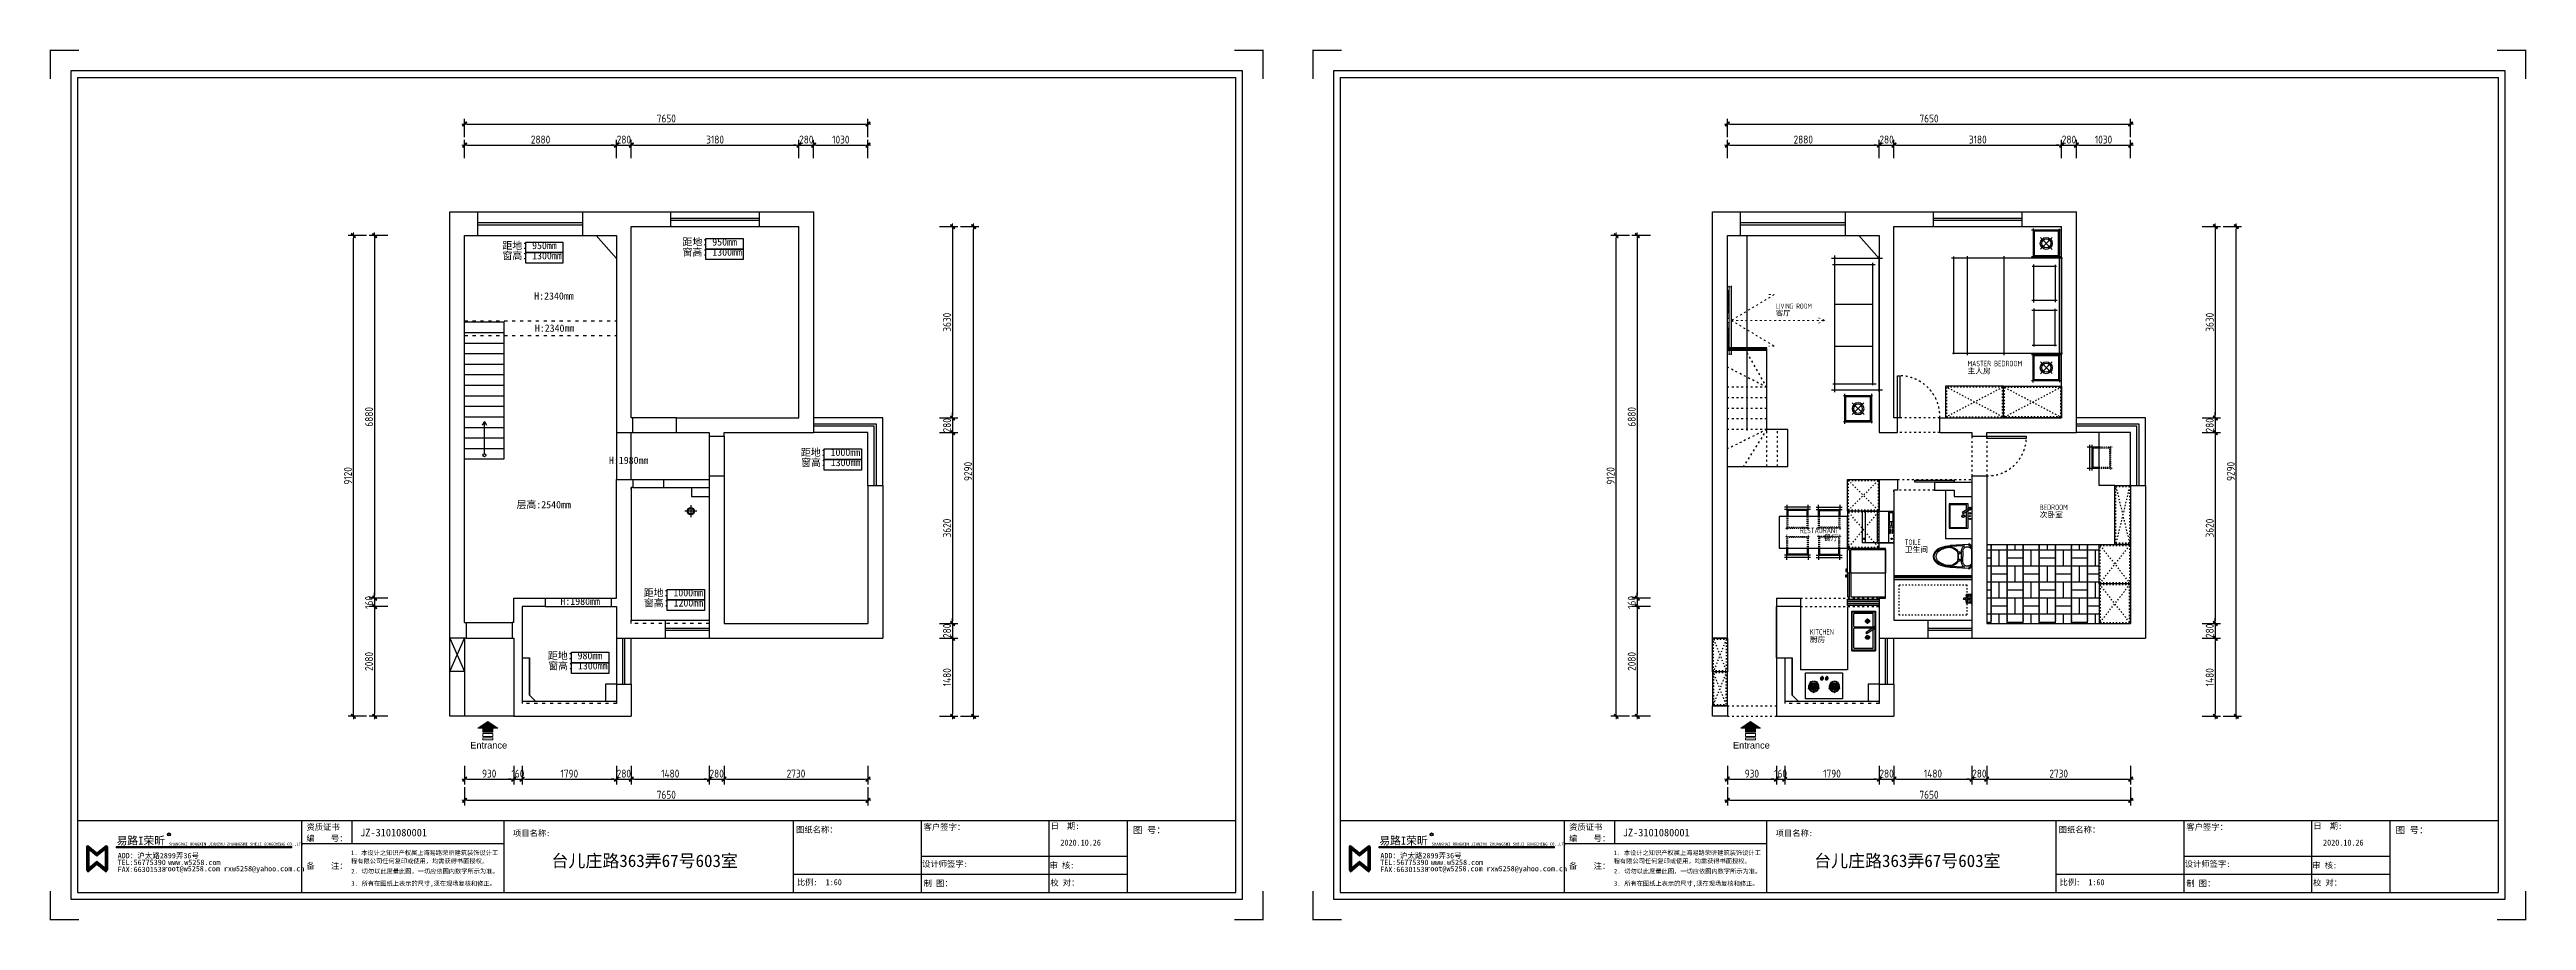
# Model space of a CAD drawing. Header units: millimetres. Extents: x -58733 to 427521, y -235734 to 553534.
# Drawn here: x 2704 to 49687, y 265004 to 281528 of the extents above; entities that cross this region are included whole.
import ezdxf

# ---------------------------------------------------------------- set-up
doc = ezdxf.new("R2010")
doc.units = ezdxf.units.MM
doc.linetypes.add('ACAD_ISO02W100', pattern=[15, 12, -3])
doc.linetypes.add('ACAD_ISO03W100', pattern=[30, 12, -18])
for name, color, linetype in [('00-墙体', 7, 'Continuous'), ('01.墙体', 7, 'Continuous'), ('02-洁具及配件（地平图显示）', 1, 'Continuous'), ('02-活动家具', 1, 'Continuous'), ('1原始-门窗洞口尺寸', 4, 'Continuous'), ('4平-文字', 7, 'Continuous'), ('4平-灶具', 7, 'Continuous'), ('E-立面活动家具', 1, 'Continuous'), ('ZL家具内框', 251, 'Continuous'), ('ZL家具外框', 1, 'Continuous'), ('ZL窗户内线', 251, 'Continuous'), ('图框', 251, 'Continuous'), ('目录文字', 8, 'Continuous')]:
    doc.layers.add(name, color=color, linetype=linetype)
for name, color, linetype, lineweight in [('0－图框', 8, 'Continuous', 0), ('P★10 文字说明', 32, 'Continuous', 0), ('P－墙体', 255, 'Continuous', 15), ('墙体', 7, 'Continuous', 30)]:
    doc.layers.add(name, color=color, linetype=linetype, lineweight=lineweight)
doc.styles.add('CCD_DIM', font='ARCHS.SHX')
doc.styles.add('DIM_FONT', font='', dxfattribs={"width": 0.8})
doc.styles.get("Standard").update_dxf_attribs({"font": 'simsun.ttc'})
doc.styles.add('YQ_DIM', font='SUPEROS.SHX', dxfattribs={"width": 0.8, "bigfont": 'HZDX.SHX'})
doc.styles.add('宋体', font='simsun.ttc', dxfattribs={"height": 120})
doc.styles.add('编号', font='ARCHSTYL.SHX', dxfattribs={"width": 0.8})
doc.styles.add('英文', font='simhei.ttf')
doc.styles.add('黑体', font='simhei.ttf')
doc.styles.get('DIM_FONT').set_extended_font_data('SimSun')
doc.dimstyles.new('海龍1：50', dxfattribs={"dimscale": 50, "dimtxt": 3, "dimasz": 1, "dimexe": 2, "dimexo": 2, "dimgap": 0.6, "dimtad": 1, "dimdec": 0, "dimrnd": 5, "dimdsep": 46, "dimtxsty": 'CCD_DIM', "dimblk": 'WS-cj', "dimcen": 1, "dimclrd": 242, "dimclre": 242, "dimclrt": 2, "dimadec": 0, "dimazin": 2, "dimtfac": 1, "dimtdec": 0, "dimtix": 1, "dimtmove": 2, "dimatfit": 3, "dimldrblk": 'CCD_Leader_Arrow', "dimfxl": 5, "dimfxlon": 1, "dimtolj": 1, "dimarcsym": 0})

msp = doc.modelspace()

# ---------------------------------------------------------------- texts
at = {"layer": '1原始-门窗洞口尺寸', "linetype": 'Continuous', "char_height": 137.5, "attachment_point": 3, "style": '宋体'}
for s, insert in [('距地：950mm', (12324.5, 277878.4)), ('窗高：1300mm', (12419, 277685.6)), ('距地：950mm', (15742.1, 277945.8)), ('窗高：1300mm', (15836.6, 277753)), ('H:2340mm', (12646, 276920.6)), ('H:2340mm', (12658.1, 276310.6)), ('距地：1000mm', (18080, 273953.8)), ('H:1980mm', (14063.1, 273802.8)), ('窗高：1300mm', (18083.2, 273761)), ('层高:2540mm', (12592.7, 272962.5)), ('H:1980mm', (13143.1, 271129)), ('距地：1000mm', (15098.6, 271290.2)), ('窗高：1200mm', (15101.7, 271097.4)), ('距地：980mm', (13187.6, 270096.8)), ('窗高：1300mm', (13287.7, 269904))]:
    msp.add_mtext(s, dxfattribs=dict(at, insert=insert))
at = {"layer": 'P★10 文字说明', "line_spacing_factor": 0.8, "style": '编号'}
for s, insert, char_height, attachment_point in [('LIVING ROOM\\P{\\Fￎￄￗￖ;\\W1;客厅}', (35449.7, 276708.6), 98.28, 1), ('MASTER BEDROOM\\P{\\Fￎￄￗￖ;\\W1.0000;主人房}', (39084.2, 275622.5), 105, 1), ('BEDROOM\\P{\\W1;\\f宋体|b0|i0|c134|p2;次卧室}', (40453, 272895.3), 105, 1), ('RESTAURANT\\P{\\Fￎￄￗￖ;\\W1.0000;餐厅}', (36641.8, 272456.1), 105, 3), ('TOILE\\P{\\Fￎￄￗￖ;\\W1.0000;卫生间}', (37894.2, 272232.9), 105, 1), ('KITCHEN\\P{\\Fￎￄￗￖ;\\W1.0000;厨房}', (36093.9, 270531.4), 105, 1)]:
    msp.add_mtext(s, dxfattribs=dict(at, insert=insert, char_height=char_height, attachment_point=attachment_point))

# ---------------------------------------------------------------- blocks, each defined once
blk = doc.blocks.new('A$C79D64CA1')
at = {"layer": '0－图框'}
blk.add_hatch(color=6, dxfattribs=at).paths.add_polyline_path([(378, 227), (284, 227), (284, 151), (95, 151), (95, 227), (0, 227), (189, 353)])
at = {"layer": '0－图框', "color": 6}
for p, q in [((189, 353), (0, 227)), ((95, 227), (0, 227)), ((378, 227), (189, 353)), ((378, 227), (284, 227))]:
    blk.add_line(p, q, dxfattribs=at)
blk.add_lwpolyline([(95, 227), (95, 151), (284, 151), (284, 227)], dxfattribs=at)
for points in [[(284, 120), (95, 120), (95, 69), (284, 69)], [(284, 38), (95, 38), (95, 0), (284, 0)]]:
    blk.add_lwpolyline(points, close=True, dxfattribs=at)
blk = doc.blocks.new('gsdfgfsdg')
at = {"layer": '0－图框', "color": 7, "xscale": -1, "rotation": 270}
blk.add_blockref('A$C79D64CA1', (-31077, -43831), dxfattribs=at)
at = {"layer": '0－图框', "color": 7, "insert": (-31178, -43656), "char_height": 125, "width": 1449.58, "attachment_point": 5, "rotation": 270}
blk.add_mtext('{\\fArial|b0|i0|c0|p32;Entrance}', dxfattribs=at)
blk = doc.blocks.new('WS-cj')
blk.add_hatch(color=1).paths.add_polyline_path([(0.59, 0.82), (-0.82, -0.59), (-0.59, -0.82), (0.82, 0.59)])
at = {"color": 1, "linetype": 'ByBlock', "lineweight": 0}
for p, q in [((-1.1, 0), (0, 0)), ((0, 0), (1.1, 0))]:
    blk.add_line(p, q, dxfattribs=at)
at = {"color": 1}
blk.add_lwpolyline([(0.59, 0.82), (-0.82, -0.59), (-0.59, -0.82), (0.82, 0.59)], close=True, dxfattribs=at)
blk = doc.blocks.new('*D188')
at = {"color": 242, "lineweight": -2}
for p, q in [((10578, 279464), (10578, 279814)), ((10628, 279714), (13408, 279714)), ((13458, 279464), (13458, 279814))]:
    blk.add_line(p, q, dxfattribs=at)
at = {"layer": 'Defpoints', "color": 0}
for p in [(13458, 279714), (10578, 279314), (13458, 279314)]:
    blk.add_point(p, dxfattribs=at)
at = {"color": 242, "lineweight": -2, "xscale": 50, "yscale": 50, "zscale": 50, "rotation": 180}
blk.add_blockref('WS-cj', (10578, 279714), dxfattribs=at)
at = {"color": 242, "lineweight": -2, "xscale": 50, "yscale": 50, "zscale": 50}
blk.add_blockref('WS-cj', (13458, 279714), dxfattribs=at)
at = {"color": 2, "insert": (12018, 279819), "char_height": 150, "attachment_point": 5, "style": 'CCD_DIM'}
blk.add_mtext('\\A1;2880', dxfattribs=at)
blk = doc.blocks.new('CCD_Leader_Arrow')
at = {"color": 1, "linetype": 'ByBlock'}
blk.add_line((0, 0), (-1, 0), dxfattribs=at)
for points in [[(-0.86, 0.67), (-0.6, 0.85), (-0.24, 0), (0, 0)], [(-0.86, -0.67), (-0.6, -0.85), (-0.24, 0), (0, 0)]]:
    blk.add_solid(points, dxfattribs=at)
blk = doc.blocks.new('*D189')
at = {"color": 242, "lineweight": -2}
for p, q in [((13408, 279714), (13358, 279714)), ((13458, 279464), (13458, 279814)), ((13458, 279714), (13738, 279714)), ((13738, 279464), (13738, 279814)), ((13788, 279714), (13838, 279714))]:
    blk.add_line(p, q, dxfattribs=at)
at = {"layer": 'Defpoints', "color": 0}
for p in [(13738, 279714), (13458, 279314), (13738, 279314)]:
    blk.add_point(p, dxfattribs=at)
at = {"color": 242, "lineweight": -2, "xscale": 50, "yscale": 50, "zscale": 50}
blk.add_blockref('WS-cj', (13458, 279714), dxfattribs=at)
at = {"color": 242, "lineweight": -2, "xscale": 50, "yscale": 50, "zscale": 50, "rotation": 180}
blk.add_blockref('WS-cj', (13738, 279714), dxfattribs=at)
at = {"color": 2, "insert": (13598, 279819), "char_height": 150, "attachment_point": 5, "style": 'CCD_DIM'}
blk.add_mtext('\\A1;280', dxfattribs=at)
blk = doc.blocks.new('*D190')
at = {"color": 242, "lineweight": -2}
for p, q in [((13738, 279464), (13738, 279814)), ((13788, 279714), (16868, 279714)), ((16918, 279464), (16918, 279814))]:
    blk.add_line(p, q, dxfattribs=at)
at = {"layer": 'Defpoints', "color": 0}
for p in [(16918, 279714), (13738, 279314), (16918, 279314)]:
    blk.add_point(p, dxfattribs=at)
at = {"color": 242, "lineweight": -2, "xscale": 50, "yscale": 50, "zscale": 50, "rotation": 180}
blk.add_blockref('WS-cj', (13738, 279714), dxfattribs=at)
at = {"color": 242, "lineweight": -2, "xscale": 50, "yscale": 50, "zscale": 50}
blk.add_blockref('WS-cj', (16918, 279714), dxfattribs=at)
at = {"color": 2, "insert": (15328, 279819), "char_height": 150, "attachment_point": 5, "style": 'CCD_DIM'}
blk.add_mtext('\\A1;3180', dxfattribs=at)
blk = doc.blocks.new('*D191')
at = {"color": 242, "lineweight": -2}
for p, q in [((16868, 279714), (16818, 279714)), ((16918, 279464), (16918, 279814)), ((16918, 279714), (17198, 279714)), ((17198, 279464), (17198, 279814)), ((17248, 279714), (17298, 279714))]:
    blk.add_line(p, q, dxfattribs=at)
at = {"layer": 'Defpoints', "color": 0}
for p in [(17198, 279714), (16918, 279314), (17198, 279314)]:
    blk.add_point(p, dxfattribs=at)
at = {"color": 242, "lineweight": -2, "xscale": 50, "yscale": 50, "zscale": 50}
blk.add_blockref('WS-cj', (16918, 279714), dxfattribs=at)
at = {"color": 242, "lineweight": -2, "xscale": 50, "yscale": 50, "zscale": 50, "rotation": 180}
blk.add_blockref('WS-cj', (17198, 279714), dxfattribs=at)
at = {"color": 2, "insert": (17058, 279819), "char_height": 150, "attachment_point": 5, "style": 'CCD_DIM'}
blk.add_mtext('\\A1;280', dxfattribs=at)
blk = doc.blocks.new('*D192')
at = {"color": 242, "lineweight": -2}
for p, q in [((17198, 279464), (17198, 279814)), ((17248, 279714), (18178, 279714)), ((18228, 279464), (18228, 279814))]:
    blk.add_line(p, q, dxfattribs=at)
at = {"layer": 'Defpoints', "color": 0}
for p in [(18228, 279714), (17198, 279314), (18228, 279314)]:
    blk.add_point(p, dxfattribs=at)
at = {"color": 242, "lineweight": -2, "xscale": 50, "yscale": 50, "zscale": 50, "rotation": 180}
blk.add_blockref('WS-cj', (17198, 279714), dxfattribs=at)
at = {"color": 242, "lineweight": -2, "xscale": 50, "yscale": 50, "zscale": 50}
blk.add_blockref('WS-cj', (18228, 279714), dxfattribs=at)
at = {"color": 2, "insert": (17713, 279819), "char_height": 150, "attachment_point": 5, "style": 'CCD_DIM'}
blk.add_mtext('\\A1;1030', dxfattribs=at)
blk = doc.blocks.new('*D193')
at = {"color": 242, "lineweight": -2}
for p, q in [((10578, 279864), (10578, 280214)), ((10628, 280114), (18178, 280114)), ((18228, 279864), (18228, 280214))]:
    blk.add_line(p, q, dxfattribs=at)
at = {"layer": 'Defpoints', "color": 0}
for p in [(18228, 280114), (10578, 279314), (18228, 279314)]:
    blk.add_point(p, dxfattribs=at)
at = {"color": 242, "lineweight": -2, "xscale": 50, "yscale": 50, "zscale": 50, "rotation": 180}
blk.add_blockref('WS-cj', (10578, 280114), dxfattribs=at)
at = {"color": 242, "lineweight": -2, "xscale": 50, "yscale": 50, "zscale": 50}
blk.add_blockref('WS-cj', (18228, 280114), dxfattribs=at)
at = {"color": 2, "insert": (14403, 280219), "char_height": 150, "attachment_point": 5, "style": 'CCD_DIM'}
blk.add_mtext('\\A1;7650', dxfattribs=at)
blk = doc.blocks.new('*D194')
at = {"color": 242, "lineweight": -2}
for p, q in [((10578, 267935), (10578, 267585)), ((11508, 267935), (11508, 267585)), ((10628, 267685), (11458, 267685))]:
    blk.add_line(p, q, dxfattribs=at)
at = {"layer": 'Defpoints', "color": 0}
for p in [(10578, 268085), (11508, 268085), (11508, 267685)]:
    blk.add_point(p, dxfattribs=at)
at = {"color": 242, "lineweight": -2, "xscale": 50, "yscale": 50, "zscale": 50, "rotation": 180}
blk.add_blockref('WS-cj', (10578, 267685), dxfattribs=at)
at = {"color": 242, "lineweight": -2, "xscale": 50, "yscale": 50, "zscale": 50}
blk.add_blockref('WS-cj', (11508, 267685), dxfattribs=at)
at = {"color": 2, "insert": (11043, 267790), "char_height": 150, "attachment_point": 5, "style": 'CCD_DIM'}
blk.add_mtext('\\A1;930', dxfattribs=at)
blk = doc.blocks.new('*D195')
at = {"color": 242, "lineweight": -2}
for p, q in [((11508, 267935), (11508, 267585)), ((11668, 267935), (11668, 267585)), ((11458, 267685), (11408, 267685)), ((11508, 267685), (11668, 267685)), ((11718, 267685), (11768, 267685))]:
    blk.add_line(p, q, dxfattribs=at)
at = {"layer": 'Defpoints', "color": 0}
for p in [(11508, 268085), (11668, 268085), (11668, 267685)]:
    blk.add_point(p, dxfattribs=at)
at = {"color": 242, "lineweight": -2, "xscale": 50, "yscale": 50, "zscale": 50}
blk.add_blockref('WS-cj', (11508, 267685), dxfattribs=at)
at = {"color": 242, "lineweight": -2, "xscale": 50, "yscale": 50, "zscale": 50, "rotation": 180}
blk.add_blockref('WS-cj', (11668, 267685), dxfattribs=at)
at = {"color": 2, "insert": (11588, 267790), "char_height": 150, "attachment_point": 5, "style": 'CCD_DIM'}
blk.add_mtext('\\A1;160', dxfattribs=at)
blk = doc.blocks.new('*D196')
at = {"color": 242, "lineweight": -2}
for p, q in [((11668, 267935), (11668, 267585)), ((13458, 267935), (13458, 267585)), ((11718, 267685), (13408, 267685))]:
    blk.add_line(p, q, dxfattribs=at)
at = {"layer": 'Defpoints', "color": 0}
for p in [(11668, 268085), (13458, 268085), (13458, 267685)]:
    blk.add_point(p, dxfattribs=at)
at = {"color": 242, "lineweight": -2, "xscale": 50, "yscale": 50, "zscale": 50, "rotation": 180}
blk.add_blockref('WS-cj', (11668, 267685), dxfattribs=at)
at = {"color": 242, "lineweight": -2, "xscale": 50, "yscale": 50, "zscale": 50}
blk.add_blockref('WS-cj', (13458, 267685), dxfattribs=at)
at = {"color": 2, "insert": (12563, 267790), "char_height": 150, "attachment_point": 5, "style": 'CCD_DIM'}
blk.add_mtext('\\A1;1790', dxfattribs=at)
blk = doc.blocks.new('*D197')
at = {"color": 242, "lineweight": -2}
for p, q in [((13458, 267935), (13458, 267585)), ((13738, 267935), (13738, 267585)), ((13408, 267685), (13358, 267685)), ((13458, 267685), (13738, 267685)), ((13788, 267685), (13838, 267685))]:
    blk.add_line(p, q, dxfattribs=at)
at = {"layer": 'Defpoints', "color": 0}
for p in [(13458, 268085), (13738, 268085), (13738, 267685)]:
    blk.add_point(p, dxfattribs=at)
at = {"color": 242, "lineweight": -2, "xscale": 50, "yscale": 50, "zscale": 50}
blk.add_blockref('WS-cj', (13458, 267685), dxfattribs=at)
at = {"color": 242, "lineweight": -2, "xscale": 50, "yscale": 50, "zscale": 50, "rotation": 180}
blk.add_blockref('WS-cj', (13738, 267685), dxfattribs=at)
at = {"color": 2, "insert": (13598, 267790), "char_height": 150, "attachment_point": 5, "style": 'CCD_DIM'}
blk.add_mtext('\\A1;280', dxfattribs=at)
blk = doc.blocks.new('*D198')
at = {"color": 242, "lineweight": -2}
for p, q in [((13738, 267935), (13738, 267585)), ((15218, 267935), (15218, 267585)), ((13788, 267685), (15168, 267685))]:
    blk.add_line(p, q, dxfattribs=at)
at = {"layer": 'Defpoints', "color": 0}
for p in [(13738, 268085), (15218, 268085), (15218, 267685)]:
    blk.add_point(p, dxfattribs=at)
at = {"color": 242, "lineweight": -2, "xscale": 50, "yscale": 50, "zscale": 50, "rotation": 180}
blk.add_blockref('WS-cj', (13738, 267685), dxfattribs=at)
at = {"color": 242, "lineweight": -2, "xscale": 50, "yscale": 50, "zscale": 50}
blk.add_blockref('WS-cj', (15218, 267685), dxfattribs=at)
at = {"color": 2, "insert": (14478, 267790), "char_height": 150, "attachment_point": 5, "style": 'CCD_DIM'}
blk.add_mtext('\\A1;1480', dxfattribs=at)
blk = doc.blocks.new('*D199')
at = {"color": 242, "lineweight": -2}
for p, q in [((15218, 267935), (15218, 267585)), ((15498, 267935), (15498, 267585)), ((15168, 267685), (15118, 267685)), ((15218, 267685), (15498, 267685)), ((15548, 267685), (15598, 267685))]:
    blk.add_line(p, q, dxfattribs=at)
at = {"layer": 'Defpoints', "color": 0}
for p in [(15218, 268085), (15498, 268085), (15498, 267685)]:
    blk.add_point(p, dxfattribs=at)
at = {"color": 242, "lineweight": -2, "xscale": 50, "yscale": 50, "zscale": 50}
blk.add_blockref('WS-cj', (15218, 267685), dxfattribs=at)
at = {"color": 242, "lineweight": -2, "xscale": 50, "yscale": 50, "zscale": 50, "rotation": 180}
blk.add_blockref('WS-cj', (15498, 267685), dxfattribs=at)
at = {"color": 2, "insert": (15358, 267790), "char_height": 150, "attachment_point": 5, "style": 'CCD_DIM'}
blk.add_mtext('\\A1;280', dxfattribs=at)
blk = doc.blocks.new('*D200')
at = {"color": 242, "lineweight": -2}
for p, q in [((15498, 267935), (15498, 267585)), ((18228, 267935), (18228, 267585)), ((15548, 267685), (18178, 267685))]:
    blk.add_line(p, q, dxfattribs=at)
at = {"layer": 'Defpoints', "color": 0}
for p in [(15498, 268085), (18228, 268085), (18228, 267685)]:
    blk.add_point(p, dxfattribs=at)
at = {"color": 242, "lineweight": -2, "xscale": 50, "yscale": 50, "zscale": 50, "rotation": 180}
blk.add_blockref('WS-cj', (15498, 267685), dxfattribs=at)
at = {"color": 242, "lineweight": -2, "xscale": 50, "yscale": 50, "zscale": 50}
blk.add_blockref('WS-cj', (18228, 267685), dxfattribs=at)
at = {"color": 2, "insert": (16863, 267790), "char_height": 150, "attachment_point": 5, "style": 'CCD_DIM'}
blk.add_mtext('\\A1;2730', dxfattribs=at)
blk = doc.blocks.new('*D201')
at = {"color": 242, "lineweight": -2}
for p, q in [((10578, 267535), (10578, 267185)), ((18228, 267535), (18228, 267185)), ((10628, 267285), (18178, 267285))]:
    blk.add_line(p, q, dxfattribs=at)
at = {"layer": 'Defpoints', "color": 0}
for p in [(10578, 268085), (18228, 268085), (18228, 267285)]:
    blk.add_point(p, dxfattribs=at)
at = {"color": 242, "lineweight": -2, "xscale": 50, "yscale": 50, "zscale": 50, "rotation": 180}
blk.add_blockref('WS-cj', (10578, 267285), dxfattribs=at)
at = {"color": 242, "lineweight": -2, "xscale": 50, "yscale": 50, "zscale": 50}
blk.add_blockref('WS-cj', (18228, 267285), dxfattribs=at)
at = {"color": 2, "insert": (14403, 267390), "char_height": 150, "attachment_point": 5, "style": 'CCD_DIM'}
blk.add_mtext('\\A1;7650', dxfattribs=at)
blk = doc.blocks.new('*D202')
at = {"color": 242, "lineweight": -2}
for p, q in [((9119, 277999), (8769, 277999)), ((8869, 277949), (8869, 271169)), ((9119, 271119), (8769, 271119))]:
    blk.add_line(p, q, dxfattribs=at)
at = {"layer": 'Defpoints', "color": 0}
for p in [(9269, 277999), (8869, 271119), (9269, 271119)]:
    blk.add_point(p, dxfattribs=at)
at = {"color": 242, "lineweight": -2, "xscale": 50, "yscale": 50, "zscale": 50}
for p, rotation in [((8869, 277999), 90), ((8869, 271119), 270)]:
    blk.add_blockref('WS-cj', p, dxfattribs=dict(at, rotation=rotation))
at = {"color": 2, "insert": (8764, 274559), "char_height": 150, "attachment_point": 5, "rotation": 90, "style": 'CCD_DIM'}
blk.add_mtext('\\A1;6880', dxfattribs=at)
blk = doc.blocks.new('*D203')
at = {"color": 242, "lineweight": -2}
for p, q in [((9119, 271119), (8769, 271119)), ((8869, 271169), (8869, 271219)), ((8869, 271119), (8869, 270959)), ((9119, 270959), (8769, 270959)), ((8869, 270909), (8869, 270859))]:
    blk.add_line(p, q, dxfattribs=at)
at = {"layer": 'Defpoints', "color": 0}
for p in [(9269, 271119), (8869, 270959), (9269, 270959)]:
    blk.add_point(p, dxfattribs=at)
at = {"color": 242, "lineweight": -2, "xscale": 50, "yscale": 50, "zscale": 50}
for p, rotation in [((8869, 271119), 270), ((8869, 270959), 90)]:
    blk.add_blockref('WS-cj', p, dxfattribs=dict(at, rotation=rotation))
at = {"color": 2, "insert": (8764, 271039), "char_height": 150, "attachment_point": 5, "rotation": 90, "style": 'CCD_DIM'}
blk.add_mtext('\\A1;160', dxfattribs=at)
blk = doc.blocks.new('*D204')
at = {"color": 242, "lineweight": -2}
for p, q in [((9119, 270959), (8769, 270959)), ((8869, 270909), (8869, 268929)), ((9119, 268879), (8769, 268879))]:
    blk.add_line(p, q, dxfattribs=at)
at = {"layer": 'Defpoints', "color": 0}
for p in [(9269, 270959), (8869, 268879), (9269, 268879)]:
    blk.add_point(p, dxfattribs=at)
at = {"color": 242, "lineweight": -2, "xscale": 50, "yscale": 50, "zscale": 50}
for p, rotation in [((8869, 270959), 90), ((8869, 268879), 270)]:
    blk.add_blockref('WS-cj', p, dxfattribs=dict(at, rotation=rotation))
at = {"color": 2, "insert": (8764, 269919), "char_height": 150, "attachment_point": 5, "rotation": 90, "style": 'CCD_DIM'}
blk.add_mtext('\\A1;2080', dxfattribs=at)
blk = doc.blocks.new('*D205')
at = {"color": 242, "lineweight": -2}
for p, q in [((8719, 277999), (8369, 277999)), ((8469, 268929), (8469, 277949)), ((8719, 268879), (8369, 268879))]:
    blk.add_line(p, q, dxfattribs=at)
at = {"layer": 'Defpoints', "color": 0}
for p in [(8469, 277999), (9269, 277999), (9269, 268879)]:
    blk.add_point(p, dxfattribs=at)
at = {"color": 242, "lineweight": -2, "xscale": 50, "yscale": 50, "zscale": 50}
for p, rotation in [((8469, 277999), 90), ((8469, 268879), 270)]:
    blk.add_blockref('WS-cj', p, dxfattribs=dict(at, rotation=rotation))
at = {"color": 2, "insert": (8364, 273439), "char_height": 150, "attachment_point": 5, "rotation": 90, "style": 'CCD_DIM'}
blk.add_mtext('\\A1;9120', dxfattribs=at)
blk = doc.blocks.new('*D206')
at = {"color": 242, "lineweight": -2}
for p, q in [((19582, 278169), (19932, 278169)), ((19832, 278119), (19832, 274589)), ((19582, 274539), (19932, 274539))]:
    blk.add_line(p, q, dxfattribs=at)
at = {"layer": 'Defpoints', "color": 0}
for p in [(19432, 278169), (19432, 274539), (19832, 274539)]:
    blk.add_point(p, dxfattribs=at)
at = {"color": 242, "lineweight": -2, "xscale": 50, "yscale": 50, "zscale": 50}
for p, rotation in [((19832, 278169), 90), ((19832, 274539), 270)]:
    blk.add_blockref('WS-cj', p, dxfattribs=dict(at, rotation=rotation))
at = {"color": 2, "insert": (19727, 276354), "char_height": 150, "attachment_point": 5, "rotation": 90, "style": 'CCD_DIM'}
blk.add_mtext('\\A1;3630', dxfattribs=at)
blk = doc.blocks.new('*D207')
at = {"color": 242, "lineweight": -2}
for p, q in [((19582, 274539), (19932, 274539)), ((19832, 274589), (19832, 274639)), ((19832, 274539), (19832, 274259)), ((19582, 274259), (19932, 274259)), ((19832, 274209), (19832, 274159))]:
    blk.add_line(p, q, dxfattribs=at)
at = {"layer": 'Defpoints', "color": 0}
for p in [(19432, 274539), (19432, 274259), (19832, 274259)]:
    blk.add_point(p, dxfattribs=at)
at = {"color": 242, "lineweight": -2, "xscale": 50, "yscale": 50, "zscale": 50}
for p, rotation in [((19832, 274539), 270), ((19832, 274259), 90)]:
    blk.add_blockref('WS-cj', p, dxfattribs=dict(at, rotation=rotation))
at = {"color": 2, "insert": (19727, 274399), "char_height": 150, "attachment_point": 5, "rotation": 90, "style": 'CCD_DIM'}
blk.add_mtext('\\A1;280', dxfattribs=at)
blk = doc.blocks.new('*D208')
at = {"color": 242, "lineweight": -2}
for p, q in [((19582, 274259), (19932, 274259)), ((19832, 274209), (19832, 270689)), ((19582, 270639), (19932, 270639))]:
    blk.add_line(p, q, dxfattribs=at)
at = {"layer": 'Defpoints', "color": 0}
for p in [(19432, 274259), (19432, 270639), (19832, 270639)]:
    blk.add_point(p, dxfattribs=at)
at = {"color": 242, "lineweight": -2, "xscale": 50, "yscale": 50, "zscale": 50}
for p, rotation in [((19832, 274259), 90), ((19832, 270639), 270)]:
    blk.add_blockref('WS-cj', p, dxfattribs=dict(at, rotation=rotation))
at = {"color": 2, "insert": (19727, 272449), "char_height": 150, "attachment_point": 5, "rotation": 90, "style": 'CCD_DIM'}
blk.add_mtext('\\A1;3620', dxfattribs=at)
blk = doc.blocks.new('*D209')
at = {"color": 242, "lineweight": -2}
for p, q in [((19582, 270639), (19932, 270639)), ((19832, 270689), (19832, 270739)), ((19832, 270639), (19832, 270359)), ((19582, 270359), (19932, 270359)), ((19832, 270309), (19832, 270259))]:
    blk.add_line(p, q, dxfattribs=at)
at = {"layer": 'Defpoints', "color": 0}
for p in [(19432, 270639), (19432, 270359), (19832, 270359)]:
    blk.add_point(p, dxfattribs=at)
at = {"color": 242, "lineweight": -2, "xscale": 50, "yscale": 50, "zscale": 50}
for p, rotation in [((19832, 270639), 270), ((19832, 270359), 90)]:
    blk.add_blockref('WS-cj', p, dxfattribs=dict(at, rotation=rotation))
at = {"color": 2, "insert": (19727, 270499), "char_height": 150, "attachment_point": 5, "rotation": 90, "style": 'CCD_DIM'}
blk.add_mtext('\\A1;280', dxfattribs=at)
blk = doc.blocks.new('*D210')
at = {"color": 242, "lineweight": -2}
for p, q in [((19582, 270359), (19932, 270359)), ((19832, 270309), (19832, 268929)), ((19582, 268879), (19932, 268879))]:
    blk.add_line(p, q, dxfattribs=at)
at = {"layer": 'Defpoints', "color": 0}
for p in [(19432, 270359), (19432, 268879), (19832, 268879)]:
    blk.add_point(p, dxfattribs=at)
at = {"color": 242, "lineweight": -2, "xscale": 50, "yscale": 50, "zscale": 50}
for p, rotation in [((19832, 270359), 90), ((19832, 268879), 270)]:
    blk.add_blockref('WS-cj', p, dxfattribs=dict(at, rotation=rotation))
at = {"color": 2, "insert": (19727, 269619), "char_height": 150, "attachment_point": 5, "rotation": 90, "style": 'CCD_DIM'}
blk.add_mtext('\\A1;1480', dxfattribs=at)
blk = doc.blocks.new('*D211')
at = {"color": 242, "lineweight": -2}
for p, q in [((19982, 278169), (20332, 278169)), ((20232, 268929), (20232, 278119)), ((19982, 268879), (20332, 268879))]:
    blk.add_line(p, q, dxfattribs=at)
at = {"layer": 'Defpoints', "color": 0}
for p in [(19432, 278169), (20232, 278169), (19432, 268879)]:
    blk.add_point(p, dxfattribs=at)
at = {"color": 242, "lineweight": -2, "xscale": 50, "yscale": 50, "zscale": 50}
for p, rotation in [((20232, 278169), 90), ((20232, 268879), 270)]:
    blk.add_blockref('WS-cj', p, dxfattribs=dict(at, rotation=rotation))
at = {"color": 2, "insert": (20127, 273524), "char_height": 150, "attachment_point": 5, "rotation": 90, "style": 'CCD_DIM'}
blk.add_mtext('\\A1;9290', dxfattribs=at)
blk = doc.blocks.new('图框1比60')
h = blk.add_hatch(color=8)
edge = h.paths.add_edge_path()
edge.add_ellipse((163710, 45505), major_axis=(-0.2, 29.4), ratio=1, start_angle=269.6878, end_angle=449.6878)
edge.add_ellipse((163710, 45505), major_axis=(-0.2, 29.4), ratio=1, start_angle=89.5622, end_angle=269.5622)
edge = h.paths.add_edge_path(flags=16)
edge.add_ellipse((163710, 45505), major_axis=(0, 24.9), ratio=1, start_angle=269.966, end_angle=449.966)
edge.add_ellipse((163710, 45505), major_axis=(0, 24.9), ratio=1, start_angle=89.8872, end_angle=269.8872)
h = blk.add_hatch(color=8)
h.paths.add_polyline_path([(162213, 45056), (162434, 45236), (162401, 45277), (162213, 45124), (162025, 45277), (161992, 45236)])
h.paths.add_polyline_path([(162213, 44882), (162401, 44729), (162434, 44770), (162213, 44950), (161992, 44770), (162025, 44729)])
h = blk.add_hatch(color=8)
h.paths.add_polyline_path([(162044, 45193), (161992, 45236), (161992, 44770), (162044, 44813)])
h.paths.add_polyline_path([(162434, 45236), (162381, 45193), (162381, 44813), (162434, 44770)])
blk.add_hatch(color=8).paths.add_polyline_path([(162610, 45245), (162610, 45227), (166263, 45227), (166263, 45245)])
at = {"layer": '目录文字'}
h = blk.add_hatch(color=8, dxfattribs=at)
edge = h.paths.add_edge_path()
edge.add_ellipse((163710, 45505), major_axis=(-0.2, 29.4), ratio=1, start_angle=89.5622, end_angle=269.5622)
edge.add_ellipse((163710, 45505), major_axis=(-0.2, 29.4), ratio=1, start_angle=269.6621, end_angle=449.6621)
edge = h.paths.add_edge_path(flags=16)
edge.add_ellipse((163710, 45505), major_axis=(0, 24.9), ratio=1, start_angle=90.0288, end_angle=270.0288, ccw=False)
edge.add_ellipse((163710, 45505), major_axis=(0, 24.9), ratio=1, start_angle=-89.8872, end_angle=90.1128, ccw=False)
h.paths.add_polyline_path([(163689, 45539), (163733, 45539), (163733, 45472), (163689, 45472)], flags=9)
at = {"color": 8}
for p, q in [((176692, 45797), (176692, 44297)), ((161992, 45236), (162025, 45277)), ((161992, 45236), (161992, 44770)), ((161992, 45236), (162213, 45056)), ((161992, 44770), (162213, 44950)), ((162025, 45277), (162213, 45124)), ((162025, 44729), (162213, 44882)), ((162044, 45193), (162044, 44813)), ((162213, 45124), (162401, 45277)), ((162213, 45056), (162434, 45236)), ((162213, 44950), (162434, 44770)), ((162213, 44882), (162401, 44729)), ((162381, 45193), (162381, 44813)), ((162401, 45277), (162434, 45236)), ((162434, 45236), (162434, 44770)), ((166263, 45245), (162610, 45245)), ((166263, 45227), (162610, 45227)), ((166263, 45227), (166263, 45245)), ((161992, 44770), (162025, 44729)), ((162401, 44729), (162434, 44770))]:
    blk.add_line(p, q, dxfattribs=at)
blk.add_ellipse((163710, 45505, 0), major_axis=(0.1, 29.4), ratio=1, start_param=1.575118209033049, end_param=7.858303516212636, dxfattribs=at)
at = {"layer": '图框', "color": 121}
for p, q in [((161670, 61389), (161670, 44157)), ((186038, 61389), (161670, 61389)), ((186038, 44157), (186038, 61389)), ((161670, 44157), (186038, 44157))]:
    blk.add_line(p, q, dxfattribs=at)
at = {"layer": '图框', "color": 8}
for p, q in [((161809, 61249), (161809, 44297)), ((161809, 61249), (161809, 45797)), ((161809, 61249), (185898, 61249)), ((185898, 44297), (185898, 61249)), ((185898, 45797), (185898, 61249)), ((161809, 45797), (185898, 45797)), ((161809, 45797), (185898, 45797)), ((166465, 45797), (166465, 44297)), ((167511, 45797), (167511, 45305)), ((170675, 45797), (170675, 44297)), ((176692, 45797), (176692, 44297)), ((179360, 44297), (179360, 45797)), ((182010, 45797), (182010, 44297)), ((183644, 44297), (183644, 45797)), ((170675, 45305), (166465, 45305)), ((182010, 45047), (179360, 45047)), ((183644, 45047), (182010, 45047)), ((179360, 44672), (176692, 44672)), ((182010, 44672), (179360, 44672)), ((183644, 44672), (182010, 44672)), ((161809, 44297), (185898, 44297))]:
    blk.add_line(p, q, dxfattribs=at)
at = {"layer": '图框', "color": 121, "const_width": 28.3}
for points in [[(161841, 61818), (161241, 61818), (161241, 61217)], [(185866, 61818), (186467, 61818), (186467, 61217)], [(161841, 43728), (161241, 43728), (161241, 44329)], [(185866, 43728), (186467, 43728), (186467, 44329)]]:
    blk.add_lwpolyline(points, dxfattribs=at)
at = {"layer": '目录文字', "color": 8}
blk.add_line((162610, 45245), (162610, 45227), dxfattribs=at)
blk.add_ellipse((163710, 45505, 0), major_axis=(0.4, 24.9), ratio=1, start_param=1.571448490114663, end_param=7.854633797294249, dxfattribs=at)
for s, height, style, width, p in [('易路I荣昕', 164.1, '黑体', 0.999898, (162621, 45292)), ('R', 44.9, 'YQ_DIM', 0.8, (163698, 45483, 0)), ('SHANGHAI RONGXIN JIANZHU ZHUANGSHI SHEJI GONGCHENG CO.,LTD', 61.54, '英文', 0.999898, (163713, 45273)), ('编    号：', 123.8, '宋体', 0.999898, (166569, 45359)), ('资质证书', 123.8, '宋体', 0.999898, (166569, 45595)), ('项目名称:', 123.3, '黑体', 0.999898, (170866, 45468)), ('图纸名称：', 123.3, '黑体', 0.999898, (176753, 45540)), ('客户签字：', 123.8, '宋体', 0.999898, (179405, 45596)), ('日  期:', 123.8, '宋体', 0.999898, (182048, 45618)), ('2020.10.26', 123.8, '宋体', 0.999898, (182251, 45272)), ('图 号：', 139.1, '宋体', 0.999898, (183761, 45526)), ('TEL:56775390', 111.72, '英文', 0.999898, (162641, 44867)), ('ADD：沪太路2899弄36号', 111.72, '英文', 0.999898, (162644, 45007)), ('FAX:66301538', 111.72, '英文', 0.999898, (162642, 44721)), ('root@w5258.com rxw5258@yahoo.com.cn', 111.72, '英文', 0.999898, (163600, 44737)), ('www.w5258.com', 111.72, '英文', 0.999898, (163695, 44867)), ('备    注：', 123.8, '宋体', 0.999898, (166569, 44788)), ('1. 本设计之知识产权属上海易路荣昕建筑装饰设计工', 92.51, '黑体', 0.999898, (167491, 45076)), ('程有限公司任何复印或使用，均需获得书面授权。', 92.51, '黑体', 0.999898, (167498, 44904)), ('台儿庄路363弄67号603室', 258.72, '宋体', 0.999898, (171666, 44826)), ('设计师签字:', 123.8, '宋体', 0.999898, (179372, 44829)), ('审 核:', 123.8, '宋体', 0.999898, (182025, 44798)), ('3. 所有在图纸上表示的尺寸,须在现场复核和修正。', 92.51, '黑体', 0.999898, (167500, 44438)), ('2. 切勿以此度量此图，一切应依图内数字所示为准。', 92.51, '黑体', 0.999898, (167500, 44693)), ('比例:  1:60', 123.8, '宋体', 0.999898, (176769, 44448)), ('制 图：', 123.8, '宋体', 0.999898, (179407, 44425)), ('校 对：', 123.8, '宋体', 0.999898, (182041, 44438))]:
    blk.add_text(s, height=height, dxfattribs=dict(at, style=style, width=width)).set_placement(p)
at = {"layer": '目录文字', "width": 1}
blk.add_text('JZ-3101080001', height=157.18, dxfattribs=at).set_placement((167687, 45465))
blk = doc.blocks.new('*D240')
at = {"color": 242, "lineweight": -2}
for p, q in [((34529, 279464), (34529, 279814)), ((34579, 279714), (37359, 279714)), ((37409, 279464), (37409, 279814))]:
    blk.add_line(p, q, dxfattribs=at)
at = {"layer": 'Defpoints', "color": 0}
for p in [(37409, 279714), (34529, 279314), (37409, 279314)]:
    blk.add_point(p, dxfattribs=at)
at = {"color": 242, "lineweight": -2, "xscale": 50, "yscale": 50, "zscale": 50, "rotation": 180}
blk.add_blockref('WS-cj', (34529, 279714), dxfattribs=at)
at = {"color": 242, "lineweight": -2, "xscale": 50, "yscale": 50, "zscale": 50}
blk.add_blockref('WS-cj', (37409, 279714), dxfattribs=at)
at = {"color": 2, "insert": (35969, 279819), "char_height": 150, "attachment_point": 5, "style": 'CCD_DIM'}
blk.add_mtext('\\A1;2880', dxfattribs=at)
blk = doc.blocks.new('*D241')
at = {"color": 242, "lineweight": -2}
for p, q in [((37359, 279714), (37309, 279714)), ((37409, 279464), (37409, 279814)), ((37409, 279714), (37689, 279714)), ((37689, 279464), (37689, 279814)), ((37739, 279714), (37789, 279714))]:
    blk.add_line(p, q, dxfattribs=at)
at = {"layer": 'Defpoints', "color": 0}
for p in [(37689, 279714), (37409, 279314), (37689, 279314)]:
    blk.add_point(p, dxfattribs=at)
at = {"color": 242, "lineweight": -2, "xscale": 50, "yscale": 50, "zscale": 50}
blk.add_blockref('WS-cj', (37409, 279714), dxfattribs=at)
at = {"color": 242, "lineweight": -2, "xscale": 50, "yscale": 50, "zscale": 50, "rotation": 180}
blk.add_blockref('WS-cj', (37689, 279714), dxfattribs=at)
at = {"color": 2, "insert": (37549, 279819), "char_height": 150, "attachment_point": 5, "style": 'CCD_DIM'}
blk.add_mtext('\\A1;280', dxfattribs=at)
blk = doc.blocks.new('*D242')
at = {"color": 242, "lineweight": -2}
for p, q in [((37689, 279464), (37689, 279814)), ((37739, 279714), (40819, 279714)), ((40869, 279464), (40869, 279814))]:
    blk.add_line(p, q, dxfattribs=at)
at = {"layer": 'Defpoints', "color": 0}
for p in [(40869, 279714), (37689, 279314), (40869, 279314)]:
    blk.add_point(p, dxfattribs=at)
at = {"color": 242, "lineweight": -2, "xscale": 50, "yscale": 50, "zscale": 50, "rotation": 180}
blk.add_blockref('WS-cj', (37689, 279714), dxfattribs=at)
at = {"color": 242, "lineweight": -2, "xscale": 50, "yscale": 50, "zscale": 50}
blk.add_blockref('WS-cj', (40869, 279714), dxfattribs=at)
at = {"color": 2, "insert": (39279, 279819), "char_height": 150, "attachment_point": 5, "style": 'CCD_DIM'}
blk.add_mtext('\\A1;3180', dxfattribs=at)
blk = doc.blocks.new('*D243')
at = {"color": 242, "lineweight": -2}
for p, q in [((40819, 279714), (40769, 279714)), ((40869, 279464), (40869, 279814)), ((40869, 279714), (41149, 279714)), ((41149, 279464), (41149, 279814)), ((41199, 279714), (41249, 279714))]:
    blk.add_line(p, q, dxfattribs=at)
at = {"layer": 'Defpoints', "color": 0}
for p in [(41149, 279714), (40869, 279314), (41149, 279314)]:
    blk.add_point(p, dxfattribs=at)
at = {"color": 242, "lineweight": -2, "xscale": 50, "yscale": 50, "zscale": 50}
blk.add_blockref('WS-cj', (40869, 279714), dxfattribs=at)
at = {"color": 242, "lineweight": -2, "xscale": 50, "yscale": 50, "zscale": 50, "rotation": 180}
blk.add_blockref('WS-cj', (41149, 279714), dxfattribs=at)
at = {"color": 2, "insert": (41009, 279819), "char_height": 150, "attachment_point": 5, "style": 'CCD_DIM'}
blk.add_mtext('\\A1;280', dxfattribs=at)
blk = doc.blocks.new('*D244')
at = {"color": 242, "lineweight": -2}
for p, q in [((41149, 279464), (41149, 279814)), ((41199, 279714), (42129, 279714)), ((42179, 279464), (42179, 279814))]:
    blk.add_line(p, q, dxfattribs=at)
at = {"layer": 'Defpoints', "color": 0}
for p in [(42179, 279714), (41149, 279314), (42179, 279314)]:
    blk.add_point(p, dxfattribs=at)
at = {"color": 242, "lineweight": -2, "xscale": 50, "yscale": 50, "zscale": 50, "rotation": 180}
blk.add_blockref('WS-cj', (41149, 279714), dxfattribs=at)
at = {"color": 242, "lineweight": -2, "xscale": 50, "yscale": 50, "zscale": 50}
blk.add_blockref('WS-cj', (42179, 279714), dxfattribs=at)
at = {"color": 2, "insert": (41664, 279819), "char_height": 150, "attachment_point": 5, "style": 'CCD_DIM'}
blk.add_mtext('\\A1;1030', dxfattribs=at)
blk = doc.blocks.new('*D245')
at = {"color": 242, "lineweight": -2}
for p, q in [((34529, 279864), (34529, 280214)), ((34579, 280114), (42129, 280114)), ((42179, 279864), (42179, 280214))]:
    blk.add_line(p, q, dxfattribs=at)
at = {"layer": 'Defpoints', "color": 0}
for p in [(42179, 280114), (34529, 279314), (42179, 279314)]:
    blk.add_point(p, dxfattribs=at)
at = {"color": 242, "lineweight": -2, "xscale": 50, "yscale": 50, "zscale": 50, "rotation": 180}
blk.add_blockref('WS-cj', (34529, 280114), dxfattribs=at)
at = {"color": 242, "lineweight": -2, "xscale": 50, "yscale": 50, "zscale": 50}
blk.add_blockref('WS-cj', (42179, 280114), dxfattribs=at)
at = {"color": 2, "insert": (38354, 280219), "char_height": 150, "attachment_point": 5, "style": 'CCD_DIM'}
blk.add_mtext('\\A1;7650', dxfattribs=at)
blk = doc.blocks.new('*D246')
at = {"color": 242, "lineweight": -2}
for p, q in [((34529, 267935), (34529, 267585)), ((35459, 267935), (35459, 267585)), ((34579, 267685), (35409, 267685))]:
    blk.add_line(p, q, dxfattribs=at)
at = {"layer": 'Defpoints', "color": 0}
for p in [(34529, 268085), (35459, 268085), (35459, 267685)]:
    blk.add_point(p, dxfattribs=at)
at = {"color": 242, "lineweight": -2, "xscale": 50, "yscale": 50, "zscale": 50, "rotation": 180}
blk.add_blockref('WS-cj', (34529, 267685), dxfattribs=at)
at = {"color": 242, "lineweight": -2, "xscale": 50, "yscale": 50, "zscale": 50}
blk.add_blockref('WS-cj', (35459, 267685), dxfattribs=at)
at = {"color": 2, "insert": (34994, 267790), "char_height": 150, "attachment_point": 5, "style": 'CCD_DIM'}
blk.add_mtext('\\A1;930', dxfattribs=at)
blk = doc.blocks.new('*D247')
at = {"color": 242, "lineweight": -2}
for p, q in [((35459, 267935), (35459, 267585)), ((35619, 267935), (35619, 267585)), ((35409, 267685), (35359, 267685)), ((35459, 267685), (35619, 267685)), ((35669, 267685), (35719, 267685))]:
    blk.add_line(p, q, dxfattribs=at)
at = {"layer": 'Defpoints', "color": 0}
for p in [(35459, 268085), (35619, 268085), (35619, 267685)]:
    blk.add_point(p, dxfattribs=at)
at = {"color": 242, "lineweight": -2, "xscale": 50, "yscale": 50, "zscale": 50}
blk.add_blockref('WS-cj', (35459, 267685), dxfattribs=at)
at = {"color": 242, "lineweight": -2, "xscale": 50, "yscale": 50, "zscale": 50, "rotation": 180}
blk.add_blockref('WS-cj', (35619, 267685), dxfattribs=at)
at = {"color": 2, "insert": (35539, 267790), "char_height": 150, "attachment_point": 5, "style": 'CCD_DIM'}
blk.add_mtext('\\A1;160', dxfattribs=at)
blk = doc.blocks.new('*D248')
at = {"color": 242, "lineweight": -2}
for p, q in [((35619, 267935), (35619, 267585)), ((37409, 267935), (37409, 267585)), ((35669, 267685), (37359, 267685))]:
    blk.add_line(p, q, dxfattribs=at)
at = {"layer": 'Defpoints', "color": 0}
for p in [(35619, 268085), (37409, 268085), (37409, 267685)]:
    blk.add_point(p, dxfattribs=at)
at = {"color": 242, "lineweight": -2, "xscale": 50, "yscale": 50, "zscale": 50, "rotation": 180}
blk.add_blockref('WS-cj', (35619, 267685), dxfattribs=at)
at = {"color": 242, "lineweight": -2, "xscale": 50, "yscale": 50, "zscale": 50}
blk.add_blockref('WS-cj', (37409, 267685), dxfattribs=at)
at = {"color": 2, "insert": (36514, 267790), "char_height": 150, "attachment_point": 5, "style": 'CCD_DIM'}
blk.add_mtext('\\A1;1790', dxfattribs=at)
blk = doc.blocks.new('*D249')
at = {"color": 242, "lineweight": -2}
for p, q in [((37409, 267935), (37409, 267585)), ((37689, 267935), (37689, 267585)), ((37359, 267685), (37309, 267685)), ((37409, 267685), (37689, 267685)), ((37739, 267685), (37789, 267685))]:
    blk.add_line(p, q, dxfattribs=at)
at = {"layer": 'Defpoints', "color": 0}
for p in [(37409, 268085), (37689, 268085), (37689, 267685)]:
    blk.add_point(p, dxfattribs=at)
at = {"color": 242, "lineweight": -2, "xscale": 50, "yscale": 50, "zscale": 50}
blk.add_blockref('WS-cj', (37409, 267685), dxfattribs=at)
at = {"color": 242, "lineweight": -2, "xscale": 50, "yscale": 50, "zscale": 50, "rotation": 180}
blk.add_blockref('WS-cj', (37689, 267685), dxfattribs=at)
at = {"color": 2, "insert": (37549, 267790), "char_height": 150, "attachment_point": 5, "style": 'CCD_DIM'}
blk.add_mtext('\\A1;280', dxfattribs=at)
blk = doc.blocks.new('*D250')
at = {"color": 242, "lineweight": -2}
for p, q in [((37689, 267935), (37689, 267585)), ((39169, 267935), (39169, 267585)), ((37739, 267685), (39119, 267685))]:
    blk.add_line(p, q, dxfattribs=at)
at = {"layer": 'Defpoints', "color": 0}
for p in [(37689, 268085), (39169, 268085), (39169, 267685)]:
    blk.add_point(p, dxfattribs=at)
at = {"color": 242, "lineweight": -2, "xscale": 50, "yscale": 50, "zscale": 50, "rotation": 180}
blk.add_blockref('WS-cj', (37689, 267685), dxfattribs=at)
at = {"color": 242, "lineweight": -2, "xscale": 50, "yscale": 50, "zscale": 50}
blk.add_blockref('WS-cj', (39169, 267685), dxfattribs=at)
at = {"color": 2, "insert": (38429, 267790), "char_height": 150, "attachment_point": 5, "style": 'CCD_DIM'}
blk.add_mtext('\\A1;1480', dxfattribs=at)
blk = doc.blocks.new('*D251')
at = {"color": 242, "lineweight": -2}
for p, q in [((39169, 267935), (39169, 267585)), ((39449, 267935), (39449, 267585)), ((39119, 267685), (39069, 267685)), ((39169, 267685), (39449, 267685)), ((39499, 267685), (39549, 267685))]:
    blk.add_line(p, q, dxfattribs=at)
at = {"layer": 'Defpoints', "color": 0}
for p in [(39169, 268085), (39449, 268085), (39449, 267685)]:
    blk.add_point(p, dxfattribs=at)
at = {"color": 242, "lineweight": -2, "xscale": 50, "yscale": 50, "zscale": 50}
blk.add_blockref('WS-cj', (39169, 267685), dxfattribs=at)
at = {"color": 242, "lineweight": -2, "xscale": 50, "yscale": 50, "zscale": 50, "rotation": 180}
blk.add_blockref('WS-cj', (39449, 267685), dxfattribs=at)
at = {"color": 2, "insert": (39309, 267790), "char_height": 150, "attachment_point": 5, "style": 'CCD_DIM'}
blk.add_mtext('\\A1;280', dxfattribs=at)
blk = doc.blocks.new('*D252')
at = {"color": 242, "lineweight": -2}
for p, q in [((39449, 267935), (39449, 267585)), ((42179, 267935), (42179, 267585)), ((39499, 267685), (42129, 267685))]:
    blk.add_line(p, q, dxfattribs=at)
at = {"layer": 'Defpoints', "color": 0}
for p in [(39449, 268085), (42179, 268085), (42179, 267685)]:
    blk.add_point(p, dxfattribs=at)
at = {"color": 242, "lineweight": -2, "xscale": 50, "yscale": 50, "zscale": 50, "rotation": 180}
blk.add_blockref('WS-cj', (39449, 267685), dxfattribs=at)
at = {"color": 242, "lineweight": -2, "xscale": 50, "yscale": 50, "zscale": 50}
blk.add_blockref('WS-cj', (42179, 267685), dxfattribs=at)
at = {"color": 2, "insert": (40814, 267790), "char_height": 150, "attachment_point": 5, "style": 'CCD_DIM'}
blk.add_mtext('\\A1;2730', dxfattribs=at)
blk = doc.blocks.new('*D253')
at = {"color": 242, "lineweight": -2}
for p, q in [((34529, 267535), (34529, 267185)), ((42179, 267535), (42179, 267185)), ((34579, 267285), (42129, 267285))]:
    blk.add_line(p, q, dxfattribs=at)
at = {"layer": 'Defpoints', "color": 0}
for p in [(34529, 268085), (42179, 268085), (42179, 267285)]:
    blk.add_point(p, dxfattribs=at)
at = {"color": 242, "lineweight": -2, "xscale": 50, "yscale": 50, "zscale": 50, "rotation": 180}
blk.add_blockref('WS-cj', (34529, 267285), dxfattribs=at)
at = {"color": 242, "lineweight": -2, "xscale": 50, "yscale": 50, "zscale": 50}
blk.add_blockref('WS-cj', (42179, 267285), dxfattribs=at)
at = {"color": 2, "insert": (38354, 267390), "char_height": 150, "attachment_point": 5, "style": 'CCD_DIM'}
blk.add_mtext('\\A1;7650', dxfattribs=at)
blk = doc.blocks.new('*D254')
at = {"color": 242, "lineweight": -2}
for p, q in [((33070, 277999), (32720, 277999)), ((32820, 277949), (32820, 271169)), ((33070, 271119), (32720, 271119))]:
    blk.add_line(p, q, dxfattribs=at)
at = {"layer": 'Defpoints', "color": 0}
for p in [(33220, 277999), (32820, 271119), (33220, 271119)]:
    blk.add_point(p, dxfattribs=at)
at = {"color": 242, "lineweight": -2, "xscale": 50, "yscale": 50, "zscale": 50}
for p, rotation in [((32820, 277999), 90), ((32820, 271119), 270)]:
    blk.add_blockref('WS-cj', p, dxfattribs=dict(at, rotation=rotation))
at = {"color": 2, "insert": (32715, 274559), "char_height": 150, "attachment_point": 5, "rotation": 90, "style": 'CCD_DIM'}
blk.add_mtext('\\A1;6880', dxfattribs=at)
blk = doc.blocks.new('*D255')
at = {"color": 242, "lineweight": -2}
for p, q in [((33070, 271119), (32720, 271119)), ((32820, 271169), (32820, 271219)), ((32820, 271119), (32820, 270959)), ((33070, 270959), (32720, 270959)), ((32820, 270909), (32820, 270859))]:
    blk.add_line(p, q, dxfattribs=at)
at = {"layer": 'Defpoints', "color": 0}
for p in [(33220, 271119), (32820, 270959), (33220, 270959)]:
    blk.add_point(p, dxfattribs=at)
at = {"color": 242, "lineweight": -2, "xscale": 50, "yscale": 50, "zscale": 50}
for p, rotation in [((32820, 271119), 270), ((32820, 270959), 90)]:
    blk.add_blockref('WS-cj', p, dxfattribs=dict(at, rotation=rotation))
at = {"color": 2, "insert": (32715, 271039), "char_height": 150, "attachment_point": 5, "rotation": 90, "style": 'CCD_DIM'}
blk.add_mtext('\\A1;160', dxfattribs=at)
blk = doc.blocks.new('*D256')
at = {"color": 242, "lineweight": -2}
for p, q in [((33070, 270959), (32720, 270959)), ((32820, 270909), (32820, 268929)), ((33070, 268879), (32720, 268879))]:
    blk.add_line(p, q, dxfattribs=at)
at = {"layer": 'Defpoints', "color": 0}
for p in [(33220, 270959), (32820, 268879), (33220, 268879)]:
    blk.add_point(p, dxfattribs=at)
at = {"color": 242, "lineweight": -2, "xscale": 50, "yscale": 50, "zscale": 50}
for p, rotation in [((32820, 270959), 90), ((32820, 268879), 270)]:
    blk.add_blockref('WS-cj', p, dxfattribs=dict(at, rotation=rotation))
at = {"color": 2, "insert": (32715, 269919), "char_height": 150, "attachment_point": 5, "rotation": 90, "style": 'CCD_DIM'}
blk.add_mtext('\\A1;2080', dxfattribs=at)
blk = doc.blocks.new('*D257')
at = {"color": 242, "lineweight": -2}
for p, q in [((32670, 277999), (32320, 277999)), ((32420, 268929), (32420, 277949)), ((32670, 268879), (32320, 268879))]:
    blk.add_line(p, q, dxfattribs=at)
at = {"layer": 'Defpoints', "color": 0}
for p in [(32420, 277999), (33220, 277999), (33220, 268879)]:
    blk.add_point(p, dxfattribs=at)
at = {"color": 242, "lineweight": -2, "xscale": 50, "yscale": 50, "zscale": 50}
for p, rotation in [((32420, 277999), 90), ((32420, 268879), 270)]:
    blk.add_blockref('WS-cj', p, dxfattribs=dict(at, rotation=rotation))
at = {"color": 2, "insert": (32315, 273439), "char_height": 150, "attachment_point": 5, "rotation": 90, "style": 'CCD_DIM'}
blk.add_mtext('\\A1;9120', dxfattribs=at)
blk = doc.blocks.new('*D258')
at = {"color": 242, "lineweight": -2}
for p, q in [((43533, 278169), (43883, 278169)), ((43783, 278119), (43783, 274589)), ((43533, 274539), (43883, 274539))]:
    blk.add_line(p, q, dxfattribs=at)
at = {"layer": 'Defpoints', "color": 0}
for p in [(43383, 278169), (43383, 274539), (43783, 274539)]:
    blk.add_point(p, dxfattribs=at)
at = {"color": 242, "lineweight": -2, "xscale": 50, "yscale": 50, "zscale": 50}
for p, rotation in [((43783, 278169), 90), ((43783, 274539), 270)]:
    blk.add_blockref('WS-cj', p, dxfattribs=dict(at, rotation=rotation))
at = {"color": 2, "insert": (43678, 276354), "char_height": 150, "attachment_point": 5, "rotation": 90, "style": 'CCD_DIM'}
blk.add_mtext('\\A1;3630', dxfattribs=at)
blk = doc.blocks.new('*D259')
at = {"color": 242, "lineweight": -2}
for p, q in [((43533, 274539), (43883, 274539)), ((43783, 274589), (43783, 274639)), ((43783, 274539), (43783, 274259)), ((43533, 274259), (43883, 274259)), ((43783, 274209), (43783, 274159))]:
    blk.add_line(p, q, dxfattribs=at)
at = {"layer": 'Defpoints', "color": 0}
for p in [(43383, 274539), (43383, 274259), (43783, 274259)]:
    blk.add_point(p, dxfattribs=at)
at = {"color": 242, "lineweight": -2, "xscale": 50, "yscale": 50, "zscale": 50}
for p, rotation in [((43783, 274539), 270), ((43783, 274259), 90)]:
    blk.add_blockref('WS-cj', p, dxfattribs=dict(at, rotation=rotation))
at = {"color": 2, "insert": (43678, 274399), "char_height": 150, "attachment_point": 5, "rotation": 90, "style": 'CCD_DIM'}
blk.add_mtext('\\A1;280', dxfattribs=at)
blk = doc.blocks.new('*D260')
at = {"color": 242, "lineweight": -2}
for p, q in [((43533, 274259), (43883, 274259)), ((43783, 274209), (43783, 270689)), ((43533, 270639), (43883, 270639))]:
    blk.add_line(p, q, dxfattribs=at)
at = {"layer": 'Defpoints', "color": 0}
for p in [(43383, 274259), (43383, 270639), (43783, 270639)]:
    blk.add_point(p, dxfattribs=at)
at = {"color": 242, "lineweight": -2, "xscale": 50, "yscale": 50, "zscale": 50}
for p, rotation in [((43783, 274259), 90), ((43783, 270639), 270)]:
    blk.add_blockref('WS-cj', p, dxfattribs=dict(at, rotation=rotation))
at = {"color": 2, "insert": (43678, 272449), "char_height": 150, "attachment_point": 5, "rotation": 90, "style": 'CCD_DIM'}
blk.add_mtext('\\A1;3620', dxfattribs=at)
blk = doc.blocks.new('*D261')
at = {"color": 242, "lineweight": -2}
for p, q in [((43533, 270639), (43883, 270639)), ((43783, 270689), (43783, 270739)), ((43783, 270639), (43783, 270359)), ((43533, 270359), (43883, 270359)), ((43783, 270309), (43783, 270259))]:
    blk.add_line(p, q, dxfattribs=at)
at = {"layer": 'Defpoints', "color": 0}
for p in [(43383, 270639), (43383, 270359), (43783, 270359)]:
    blk.add_point(p, dxfattribs=at)
at = {"color": 242, "lineweight": -2, "xscale": 50, "yscale": 50, "zscale": 50}
for p, rotation in [((43783, 270639), 270), ((43783, 270359), 90)]:
    blk.add_blockref('WS-cj', p, dxfattribs=dict(at, rotation=rotation))
at = {"color": 2, "insert": (43678, 270499), "char_height": 150, "attachment_point": 5, "rotation": 90, "style": 'CCD_DIM'}
blk.add_mtext('\\A1;280', dxfattribs=at)
blk = doc.blocks.new('*D262')
at = {"color": 242, "lineweight": -2}
for p, q in [((43533, 270359), (43883, 270359)), ((43783, 270309), (43783, 268929)), ((43533, 268879), (43883, 268879))]:
    blk.add_line(p, q, dxfattribs=at)
at = {"layer": 'Defpoints', "color": 0}
for p in [(43383, 270359), (43383, 268879), (43783, 268879)]:
    blk.add_point(p, dxfattribs=at)
at = {"color": 242, "lineweight": -2, "xscale": 50, "yscale": 50, "zscale": 50}
for p, rotation in [((43783, 270359), 90), ((43783, 268879), 270)]:
    blk.add_blockref('WS-cj', p, dxfattribs=dict(at, rotation=rotation))
at = {"color": 2, "insert": (43678, 269619), "char_height": 150, "attachment_point": 5, "rotation": 90, "style": 'CCD_DIM'}
blk.add_mtext('\\A1;1480', dxfattribs=at)
blk = doc.blocks.new('*D263')
at = {"color": 242, "lineweight": -2}
for p, q in [((43933, 278169), (44283, 278169)), ((44183, 268929), (44183, 278119)), ((43933, 268879), (44283, 268879))]:
    blk.add_line(p, q, dxfattribs=at)
at = {"layer": 'Defpoints', "color": 0}
for p in [(43383, 278169), (44183, 278169), (43383, 268879)]:
    blk.add_point(p, dxfattribs=at)
at = {"color": 242, "lineweight": -2, "xscale": 50, "yscale": 50, "zscale": 50}
for p, rotation in [((44183, 278169), 90), ((44183, 268879), 270)]:
    blk.add_blockref('WS-cj', p, dxfattribs=dict(at, rotation=rotation))
at = {"color": 2, "insert": (44078, 273524), "char_height": 150, "attachment_point": 5, "rotation": 90, "style": 'CCD_DIM'}
blk.add_mtext('\\A1;9290', dxfattribs=at)
blk = doc.blocks.new('zw$957C')
for p, q in [((553, 2045), (4, 2045)), ((31, 2080), (31, 1516)), ((31, 2045), (507, 2045)), ((531, 2045), (54, 2045)), ((531, 1513), (531, 2068)), ((545, 2086), (2381, 2086)), ((2368, 2045), (550, 2045)), ((560, 2102), (560, 0)), ((2360, 16), (2360, 2102)), ((2366, 2045), (2914, 2045)), ((2388, 1513), (2388, 2068)), ((2388, 2045), (2864, 2045)), ((2888, 2045), (2412, 2045)), ((2888, 2080), (2888, 1516)), ((0, 1545), (552, 1545)), ((2919, 1545), (2367, 1545)), ((531, 36), (2377, 36)), ((545, 36), (2381, 36))]:
    blk.add_line(p, q)
at = {"color": 251}
for p, q in [((511, 2025), (51, 2025)), ((51, 2025), (51, 1565)), ((393, 1904), (167, 1687)), ((390, 1683), (170, 1907)), ((511, 1565), (511, 2025)), ((686, 1966), (1397, 1966)), ((709, 1526), (709, 1990)), ((1364, 2003), (1364, 1520)), ((2231, 1966), (1520, 1966)), ((1553, 2003), (1553, 1520)), ((2208, 1526), (2208, 1990)), ((2408, 1565), (2408, 2025)), ((2408, 2025), (2868, 2025)), ((2526, 1904), (2752, 1687)), ((2529, 1683), (2748, 1907)), ((2868, 2025), (2868, 1565)), ((51, 1565), (511, 1565)), ((1403, 1556), (681, 1556)), ((1514, 1556), (2236, 1556)), ((2868, 1565), (2408, 1565)), ((521, 987), (2398, 987)), ((521, 292), (2398, 292))]:
    blk.add_line(p, q, dxfattribs=at)
for centre, radius in [((280, 1795), 113), ((280, 1795), 85.8), ((2639, 1795), 113), ((2639, 1795), 85.8)]:
    blk.add_circle(centre, radius, dxfattribs=at)
blk = doc.blocks.new('A$C2EBB641D')
for p, q in [((267, 733), (267, 0)), ((333, 733), (333, 0)), ((533, 667), (200, 667)), ((200, 67), (533, 67))]:
    blk.add_line(p, q)
at = {"color": 250, "linetype": 'ACAD_ISO03W100', "ltscale": 0.1}
for p, q in [((867, 27), (867, 707)), ((907, 667), (533, 667)), ((853, 640), (533, 640)), ((533, 93), (853, 93)), ((533, 67), (907, 67)), ((840, 80), (840, 653))]:
    blk.add_line(p, q, dxfattribs=at)
at = {"color": 251}
for p, q in [((533, 640), (347, 640)), ((347, 93), (533, 93)), ((360, 653), (360, 80))]:
    blk.add_line(p, q, dxfattribs=at)
blk = doc.blocks.new('A$C314F5E14')
at = {"color": 251}
for p, q in [((91, 393), (91, 50)), ((333, 408), (106, 408)), ((106, 35), (333, 35)), ((286, 300), (190, 300)), ((238, 248), (238, 348)), ((348, 50), (348, 393)), ((375, 427), (353, 411)), ((353, 411), (450, 273)), ((371, 393), (371, 50)), ((472, 288), (375, 427)), ((738, 408), (386, 408)), ((386, 35), (738, 35)), ((546, 248), (546, 348)), ((753, 50), (753, 393))]:
    blk.add_line(p, q, dxfattribs=at)
for centre, radius in [((238, 300), 36.1), ((238, 300), 27.1), ((546, 300), 36.1), ((546, 300), 27.1)]:
    blk.add_circle(centre, radius, dxfattribs=at)
for centre, radius, start, end in [((106, 393), 15, 90, 180), ((106, 50), 15, 180, 270), ((333, 393), 15, 0, 90), ((333, 50), 15, 270, 0), ((364, 419), 21.7, 342.6068, 267.3353), ((386, 393), 15, 90, 180), ((386, 50), 15, 180, 270), ((461, 281), 13.3, 214.971, 34.971), ((738, 393), 15, 0, 90), ((738, 50), 15, 270, 0)]:
    blk.add_arc(centre, radius, start, end, dxfattribs=at)
at = {"layer": 'ZL家具外框'}
for p, q in [((50, 0), (50, 450)), ((50, 450), (800, 450)), ((800, 0), (50, 0)), ((60, 10), (60, 440)), ((60, 440), (790, 440)), ((790, 10), (60, 10)), ((790, 440), (790, 10)), ((800, 0), (800, 450))]:
    blk.add_line(p, q, dxfattribs=at)
blk = doc.blocks.new('G$CC743C0DE')
at = {"layer": '4平-灶具', "color": 1, "linetype": 'ACAD_ISO03W100'}
for centre, start, end in [((90, 321), 35.9993, 215.9993), ((154, 125), 179.9993, 359.9993), ((217, 321), 323.9993, 143.9993), ((257, 200), 251.9993, 71.9993), ((443, 200), 107.9993, 287.9993), ((483, 321), 35.9993, 215.9993), ((546, 125), 179.9993, 359.9993), ((610, 321), 323.9993, 143.9993), ((649, 200), 251.9993, 71.9993)]:
    blk.add_arc(centre, 1.65, start, end, dxfattribs=at)
at = {"layer": 'ZL家具内框', "linetype": 'ACAD_ISO02W100', "ltscale": 0.2}
for p, q in [((284, 372), (282, 370)), ((303, 364), (303, 361)), ((305, 424), (305, 427)), ((306, 364), (306, 361)), ((335, 395), (338, 395)), ((335, 392), (338, 392)), ((374, 372), (372, 370)), ((394, 364), (394, 361)), ((395, 424), (395, 427)), ((397, 364), (397, 361)), ((425, 395), (428, 395)), ((425, 392), (428, 392))]:
    blk.add_line(p, q, dxfattribs=at)
for centre, radius in [((154, 233), 47.3), ((154, 233), 38.5), ((154, 233), 16.5), ((546, 233), 47.3), ((546, 233), 38.5), ((546, 233), 16.5)]:
    blk.add_circle(centre, radius, dxfattribs=at)
for centre, radius, start, end in [((154, 233), 99, 126.9543, 197.0444), ((154, 233), 99, 198.9543, 269.0444), ((154, 233), 88, 127.0737, 196.925), ((154, 233), 88, 199.0737, 268.925), ((154, 233), 99, 54.9543, 125.0444), ((154, 233), 88, 55.0737, 124.925), ((154, 233), 33, 146.4735, 179.9993), ((126, 233), 5.5, 179.9993, 359.9993), ((131, 248), 5.5, 326.4735, 146.4735), ((154, 233), 22, 146.4735, 179.9993), ((152, 206), 5.5, 86.4735, 266.4735), ((154, 233), 22, 266.4735, 299.9993), ((154, 233), 33, 266.4735, 299.9993), ((154, 233), 88, 271.0737, 340.925), ((154, 233), 99, 270.9543, 341.0444), ((167, 257), 5.5, 59.9993, 239.9993), ((154, 233), 22, 26.4735, 59.9993), ((167, 209), 5.5, 299.9993, 119.9993), ((154, 233), 33, 26.4735, 59.9993), ((178, 245), 5.5, 206.4735, 26.4735), ((154, 233), 88, 343.0737, 52.925), ((154, 233), 99, 342.9543, 53.0444), ((305, 394), 33, 224.9993, 267.3941), ((305, 394), 30, 224.9993, 267.1333), ((305, 394), 33, 2.6046, 89.9993), ((305, 394), 30, 2.8653, 89.9993), ((305, 394), 30, 272.8653, 357.1333), ((305, 394), 33, 272.6046, 357.3941), ((395, 394), 33, 224.9993, 267.3941), ((395, 394), 30, 224.9993, 267.1333), ((395, 394), 33, 2.6046, 89.9993), ((395, 394), 30, 2.8653, 89.9993), ((395, 394), 30, 272.8653, 357.1333), ((395, 394), 33, 272.6046, 357.3941), ((546, 233), 99, 126.9543, 197.0444), ((546, 233), 99, 198.9543, 269.0444), ((546, 233), 88, 127.0737, 196.925), ((546, 233), 88, 199.0737, 268.925), ((546, 233), 99, 54.9543, 125.0444), ((546, 233), 88, 55.0737, 124.925), ((546, 233), 33, 146.4735, 179.9993), ((519, 233), 5.5, 179.9993, 359.9993), ((523, 248), 5.5, 326.4735, 146.4735), ((546, 233), 22, 146.4735, 179.9993), ((545, 206), 5.5, 86.4735, 266.4735), ((546, 233), 33, 266.4735, 299.9993), ((546, 233), 22, 266.4735, 299.9993), ((546, 233), 88, 271.0737, 340.925), ((546, 233), 99, 270.9543, 341.0444), ((560, 257), 5.5, 59.9993, 239.9993), ((546, 233), 22, 26.4735, 59.9993), ((560, 209), 5.5, 299.9993, 119.9993), ((546, 233), 33, 26.4735, 59.9993), ((571, 245), 5.5, 206.4735, 26.4735), ((546, 233), 88, 343.0737, 52.925), ((546, 233), 99, 342.9543, 53.0444)]:
    blk.add_arc(centre, radius, start, end, dxfattribs=at)
at = {"layer": 'ZL家具外框'}
for p, q in [((89, 214), (50, 201)), ((90, 211), (51, 198)), ((113, 287), (89, 320)), ((115, 289), (91, 322)), ((152, 166), (152, 125)), ((155, 166), (155, 125)), ((192, 289), (216, 322)), ((195, 287), (219, 320)), ((217, 211), (256, 198)), ((219, 214), (257, 201)), ((302, 376), (302, 411)), ((308, 376), (308, 411)), ((392, 376), (392, 411)), ((398, 376), (398, 411)), ((481, 214), (443, 201)), ((483, 211), (444, 198)), ((505, 287), (481, 320)), ((508, 289), (484, 322)), ((545, 166), (545, 125)), ((548, 166), (548, 125)), ((585, 289), (609, 322)), ((587, 287), (611, 320)), ((610, 211), (649, 198)), ((611, 214), (650, 201))]:
    blk.add_line(p, q, dxfattribs=at)
blk.add_lwpolyline([(0, 492), (700, 492), (700, 0), (0, 0)], close=True, dxfattribs=at)
for centre, radius in [((154, 233), 66), ((305, 394), 20), ((395, 394), 20), ((546, 233), 66)]:
    blk.add_circle(centre, radius, dxfattribs=at)
for centre, radius, start, end in [((51, 200), 1.65, 107.9993, 287.9993), ((89, 212), 1.65, 287.9993, 107.9993), ((114, 288), 1.65, 215.9993, 35.9993), ((154, 166), 1.65, 359.9993, 179.9993), ((193, 288), 1.65, 143.9993, 323.9993), ((218, 212), 1.65, 71.9993, 251.9993), ((305, 394), 18, 99.5934, 260.4053), ((305, 411), 3.01, 355.1237, 184.8749), ((305, 377), 3.01, 175.1237, 4.8749), ((305, 394), 18, 279.5934, 80.4053), ((395, 394), 18, 99.5934, 260.4053), ((395, 411), 3.01, 355.1237, 184.8749), ((395, 377), 3.01, 175.1237, 4.8749), ((395, 394), 18, 279.5934, 80.4053), ((482, 212), 1.65, 287.9993, 107.9993), ((507, 288), 1.65, 215.9993, 35.9993), ((546, 166), 1.65, 359.9993, 179.9993), ((586, 288), 1.65, 143.9993, 323.9993), ((611, 212), 1.65, 71.9993, 251.9993)]:
    blk.add_arc(centre, radius, start, end, dxfattribs=at)
blk = doc.blocks.new('A$C161B1048')
for p, q in [((0, 159), (58, 159)), ((0, 151), (0, 159)), ((0, 151), (16, 135)), ((16, 135), (19, 135)), ((19, 130), (16, 128)), ((16, 128), (16, 122)), ((16, 122), (19, 120)), ((19, 120), (16, 118)), ((16, 118), (16, 89)), ((18, 87), (18, 86)), ((19, 135), (19, 130)), ((39, 120), (86, 120)), ((40, 135), (40, 130)), ((43, 135), (40, 135)), ((40, 130), (42, 128)), ((42, 122), (40, 120)), ((42, 128), (42, 122)), ((58, 151), (43, 135)), ((43, 87), (55, 87)), ((43, 86), (43, 87)), ((58, 159), (58, 151)), ((70, 46), (79, 84)), ((70, 44), (70, 44)), ((119, 159), (71, 159)), ((75, 74), (75, 67)), ((79, 34), (82, 5)), ((86, 147), (85, 147)), ((86, 147), (86, 100)), ((95, 147), (86, 147)), ((86, 100), (104, 100)), ((86, 89), (86, 85)), ((86, 89), (104, 89)), ((88, 0), (95, 0)), ((95, 147), (104, 147)), ((102, 0), (95, 0)), ((104, 147), (104, 100)), ((104, 147), (106, 147)), ((104, 120), (171, 120)), ((104, 89), (104, 85)), ((111, 34), (107, 5)), ((111, 84), (120, 46)), ((190, 159), (132, 159)), ((132, 159), (132, 151)), ((132, 151), (147, 135)), ((147, 87), (134, 87)), ((147, 135), (150, 135)), ((147, 86), (147, 87)), ((150, 130), (148, 128)), ((148, 128), (148, 122)), ((148, 122), (150, 120)), ((150, 135), (150, 130)), ((172, 120), (171, 120)), ((171, 87), (171, 87)), ((171, 87), (171, 86)), ((172, 135), (172, 130)), ((175, 135), (172, 135)), ((172, 130), (174, 128)), ((174, 122), (172, 120)), ((174, 128), (174, 122)), ((174, 89), (174, 118)), ((190, 151), (175, 135)), ((190, 151), (190, 159))]:
    blk.add_line(p, q)
at = {"color": 251}
for p, q in [((58, 151), (0, 151)), ((15, 54), (20, 78)), ((18, 87), (43, 87)), ((18, 86), (43, 86)), ((19, 135), (29, 135)), ((19, 130), (29, 130)), ((19, 120), (29, 120)), ((31, 52), (19, 52)), ((23, 128), (21, 130)), ((21, 120), (23, 122)), ((23, 128), (26, 130)), ((23, 122), (23, 128)), ((23, 122), (26, 120)), ((40, 135), (29, 135)), ((40, 130), (29, 130)), ((40, 120), (29, 120)), ((31, 52), (42, 52)), ((35, 128), (32, 130)), ((35, 122), (32, 120)), ((35, 128), (37, 130)), ((35, 122), (35, 128)), ((37, 120), (35, 122)), ((46, 54), (41, 78)), ((76, 58), (74, 63)), ((79, 57), (76, 58)), ((80, 67), (79, 57)), ((89, 65), (93, 53)), ((93, 53), (98, 53)), ((98, 53), (101, 65)), ((110, 68), (110, 57)), ((110, 57), (114, 58)), ((115, 74), (114, 69)), ((114, 58), (116, 65)), ((121, 44), (121, 44)), ((132, 151), (190, 151)), ((143, 54), (149, 78)), ((171, 87), (147, 87)), ((171, 86), (147, 86)), ((159, 52), (147, 52)), ((150, 135), (161, 135)), ((150, 130), (161, 130)), ((150, 120), (161, 120)), ((155, 128), (153, 130)), ((153, 120), (155, 122)), ((155, 128), (158, 130)), ((155, 122), (155, 128)), ((155, 122), (158, 120)), ((159, 52), (171, 52)), ((172, 135), (161, 135)), ((172, 130), (161, 130)), ((172, 120), (161, 120)), ((167, 128), (164, 130)), ((167, 122), (164, 120)), ((167, 128), (169, 130)), ((167, 122), (167, 128)), ((169, 120), (167, 122)), ((175, 54), (169, 78))]:
    blk.add_line(p, q, dxfattribs=at)
for centre, radius, start, end in [((216, 37), 206, 167.1247, 175.6663), ((32, 106), 57, 247.8225, 268.6863), ((19, 81), 4.17, 95.2861, 155.1491), ((18, 89), 2.26, 180, 283.6855), ((29, 106), 57, 271.3137, 292.1775), ((42, 81), 4.17, 24.8509, 84.7139), ((-155, 37), 206, 4.3337, 12.8753), ((55, 66), 20.9, 23.4502, 90), ((76, 43), 6.14, 155.6461, 180), ((76, 43), 6.14, 180, 221.2126), ((86, 163), 16.1, 196.4663, 264.7097), ((85, 51), 18.4, 221.2126, 244.6886), ((91, 64), 32.8, 244.6886, 258.9162), ((80, 84), 0.732, 111.5874, 180), ((80, 84), 0.732, 180, 248.4126), ((87, 66), 20.2, 99.3077, 111.5874), ((87, 102), 20.2, 248.4126, 260.6923), ((88, 6), 5.6, 186.0979, 272.3749), ((93, 94), 9.16, 140.1022, 219.8978), ((92, 37), 49.5, 96.7319, 99.3077), ((92, 131), 49.5, 260.6923, 266.1163), ((95, 85), 53.9, 258.9162, 270), ((87, 85), 0.443, 180, 247.4671), ((91, 95), 11, 247.4671, 260.2489), ((93, 111), 26.9, 260.2489, 265.9284), ((95, 178), 96.5, 266.1163, 270), ((95, 136), 52.2, 265.9284, 270), ((95, 136), 52.2, 270, 274.0716), ((95, 178), 96.5, 270, 273.8837), ((95, 85), 53.9, 270, 281.0838), ((97, 111), 26.9, 274.0716, 279.7511), ((100, 95), 11, 279.7511, 292.5329), ((98, 131), 49.5, 273.8837, 279.3077), ((102, 6), 5.6, 267.6251, 353.9021), ((97, 94), 9.16, 320.1022, 39.8978), ((98, 37), 49.5, 80.6923, 83.2681), ((104, 85), 0.443, 292.5329, 0), ((99, 64), 32.8, 281.0838, 295.3114), ((104, 163), 16.1, 275.2903, 343.5337), ((103, 66), 20.2, 68.4126, 80.6923), ((103, 102), 20.2, 279.3077, 291.5874), ((110, 84), 0.732, 291.5874, 0), ((110, 84), 0.732, 360, 68.4126), ((105, 51), 18.4, 295.3114, 318.7874), ((134, 66), 20.9, 90, 156.5498), ((115, 43), 6.14, 318.7874, 0), ((115, 43), 6.14, 0, 24.3539), ((345, 37), 206, 167.1247, 175.6663), ((160, 106), 57, 247.8225, 268.6863), ((147, 81), 4.17, 95.2861, 155.1491), ((158, 106), 57, 271.3137, 292.1775), ((172, 89), 2.26, 256.3145, 0), ((171, 81), 4.17, 24.8509, 84.7139), ((172, 118), 2, 0, 90), ((-27, 37), 206, 4.3337, 12.8753)]:
    blk.add_arc(centre, radius, start, end)
for centre, radius, start, end in [((11, 60), 7.1, 268.6863, 306.614), ((-79, 60), 94, 356.2802, 9.9331), ((19, 57), 4.74, 212.3784, 270), ((30, 73), 10.8, 86.7185, 152.529), ((31, 73), 10.8, 27.471, 93.2815), ((42, 57), 4.74, 270, 327.6216), ((140, 60), 94, 170.0669, 183.7198), ((51, 60), 7.1, 233.386, 271.3137), ((95, 100), 17, 122.2278, 235.4154), ((84, 94), 5.2, 68.9619, 78.2634), ((84, 95), 5.2, 281.7366, 291.0381), ((84, 94), 4.83, 47.1211, 68.9619), ((84, 95), 4.83, 291.0381, 312.8789), ((84, 94), 4.53, 24.0405, 47.1211), ((84, 95), 4.53, 312.8789, 335.9595), ((85, 94), 4.18, 0, 24.0405), ((85, 94), 4.18, 335.9595, 0), ((94, 94), 4.18, 155.9595, 180), ((94, 94), 4.18, 180, 204.0405), ((95, 94), 4.53, 132.8789, 155.9595), ((95, 95), 4.53, 204.0405, 227.1211), ((95, 94), 4.83, 111.0381, 132.8789), ((95, 95), 4.83, 227.1211, 248.9619), ((95, 94), 5.2, 90, 111.0381), ((95, 95), 5.2, 248.9619, 270), ((95, 94), 5.2, 68.9619, 90), ((95, 95), 5.2, 270, 291.0381), ((95, 94), 4.83, 47.1211, 68.9619), ((95, 95), 4.83, 291.0381, 312.8789), ((95, 94), 4.53, 24.0405, 47.1211), ((95, 95), 4.53, 312.8789, 335.9595), ((96, 94), 4.18, 0, 24.0405), ((96, 94), 4.18, 335.9595, 0), ((106, 94), 4.18, 155.9595, 180), ((106, 94), 4.18, 180, 204.0405), ((106, 94), 4.53, 132.8789, 155.9595), ((106, 95), 4.53, 204.0405, 227.1211), ((106, 94), 4.83, 111.0381, 132.8789), ((106, 95), 4.83, 227.1211, 248.9619), ((95, 100), 17, 304.4767, 58.4244), ((106, 94), 5.2, 101.7366, 111.0381), ((106, 95), 5.2, 248.9619, 258.2634), ((139, 60), 7.1, 268.6863, 306.614), ((49, 60), 94, 356.2802, 9.9331), ((147, 57), 4.74, 212.3784, 270), ((158, 73), 10.8, 86.7185, 152.529), ((160, 73), 10.8, 27.471, 93.2815), ((171, 57), 4.74, 270, 327.6216), ((269, 60), 94, 170.0669, 183.7198), ((179, 60), 7.1, 233.386, 271.3137)]:
    blk.add_arc(centre, radius, start, end, dxfattribs=at)
blk = doc.blocks.new('zw$A384')
for p, q in [((1069, 2539), (100, 2539)), ((929, 2419), (121, 2419)), ((157, 2594), (157, 0)), ((887, 133), (887, 2455)), ((1007, 8), (1007, 2577)), ((1069, 39), (100, 39)), ((131, 159), (949, 159))]:
    blk.add_line(p, q)
at = {"color": 251}
for p, q in [((157, 1672), (887, 1672)), ((157, 876), (887, 876))]:
    blk.add_line(p, q, dxfattribs=at)
blk = doc.blocks.new('zw$1ED')
at = {"color": 1}
for p, q in [((567, 523), (3, 523)), ((32, 553), (32, 1)), ((532, 0), (532, 549)), ((532, 523), (532, 46)), ((0, 22), (555, 22))]:
    blk.add_line(p, q, dxfattribs=at)
at = {"color": 251}
for p, q in [((512, 503), (52, 503)), ((52, 503), (52, 42)), ((512, 42), (512, 503)), ((52, 42), (512, 42)), ((170, 163), (394, 383)), ((390, 160), (174, 386))]:
    blk.add_line(p, q, dxfattribs=at)
blk.add_line((532, 22), (532, 499))
for radius in [113, 85.8]:
    blk.add_circle((282, 273), radius, dxfattribs=at)
blk = doc.blocks.new('zw$D427')
at = {"lineweight": 15}
for p, q in [((69, 1810), (0, 1810)), ((0, 1765), (1307, 1765)), ((12, 1819), (12, 1754)), ((69, 1810), (90, 1828)), ((80, 1825), (399, 1825)), ((502, 1847), (399, 1825)), ((801, 1847), (905, 1825)), ((1224, 1825), (905, 1825)), ((1235, 1810), (1214, 1828)), ((1307, 1810), (1235, 1810)), ((1292, 1755), (1292, 1824))]:
    blk.add_line(p, q, dxfattribs=at)
at = {"color": 251, "lineweight": 5, "true_color": 0x5a5a5a}
for p, q in [((1292, 1769), (12, 1769)), ((1235, 1810), (69, 1810)), ((422, 1816), (532, 1837)), ((614, 1816), (422, 1816)), ((532, 1837), (772, 1837)), ((614, 1837), (614, 1816)), ((690, 1816), (690, 1837)), ((882, 1816), (690, 1816)), ((772, 1837), (882, 1816))]:
    blk.add_line(p, q, dxfattribs=at)
at = {"color": 250, "linetype": 'ACAD_ISO03W100', "lineweight": 0, "ltscale": 3}
for points in [[(1143, 1053), (1143, 953), (653, 1765), (166, 952), (166, 1052)], [(653, 1765), (653, 0), (586, 150)], [(653, 0), (721, 150)]]:
    blk.add_lwpolyline(points, dxfattribs=at)
at = {"lineweight": 15}
blk.add_lwpolyline([(831, 1842), (652, 1842), (473, 1842)], dxfattribs=at)
blk = doc.blocks.new('235434234234dgfhfsdf3')
for p, q in [((294020, 310028), (294020, 310618)), ((294620, 310618), (294020, 310618)), ((294620, 310618), (294620, 310028)), ((294610, 310018), (294030, 310018))]:
    blk.add_line(p, q)
at = {"color": 251}
for p, q in [((294020, 310560), (294620, 310560)), ((294057, 310560), (294129, 310560)), ((294620, 310334), (294020, 310334)), ((294620, 310118), (294020, 310118)), ((294426, 310102), (294426, 310038)), ((294426, 310070), (294333, 310070))]:
    blk.add_line(p, q, dxfattribs=at)
for points in [[(294274, 310102), (294202, 310102), (294202, 310085), (294274, 310085)], [(294595, 310038), (294333, 310038), (294333, 310102), (294595, 310102)], [(294274, 310056), (294202, 310056), (294202, 310039), (294274, 310039)]]:
    blk.add_lwpolyline(points, close=True, dxfattribs=at)
for centre, radius in [((294095, 310587), 15.2), ((294307, 310093), 6.66), ((294095, 310060), 15.2), ((294307, 310047), 6.66)]:
    blk.add_circle(centre, radius, dxfattribs=at)
for centre, start, end in [((294030, 310028), 180, 270), ((294610, 310028), 270, 0)]:
    blk.add_arc(centre, 10, start, end)
at = {"color": 251, "style": 'DIM_FONT', "text_generation_flag": 4, "width": 0.8, "flags": 9}
for tag in ['YSIZE', 'XSIZE']:
    blk.add_attdef(tag, (294620, 310618), '', height=0.5, rotation=180, dxfattribs=at)
blk = doc.blocks.new('G$C234987D3')
for points in [[(657, 1100), (0, 1100), (0, 650), (657, 650)], [(720, 1100), (682, 1100), (682, 650), (720, 650)], [(657, 200), (0, 200), (0, 650), (657, 650)], [(720, 200), (682, 200), (682, 650), (720, 650)]]:
    blk.add_lwpolyline(points, close=True)
at = {"color": 251}
for points in [[(733, 681), (733, 725), (751, 725), (751, 681)], [(733, 619), (733, 575), (751, 575), (751, 619)]]:
    blk.add_lwpolyline(points, close=True, dxfattribs=at)
blk = doc.blocks.new('A$C47FE7B04')
for p, q in [((42, 0), (0, 60)), ((12, 67), (28, 412)), ((436, 0), (478, 60)), ((466, 67), (450, 412)), ((436, 0), (42, 0))]:
    blk.add_line(p, q)
at = {"color": 251}
for p, q in [((35, 136), (50, 437)), ((94, 14), (55, 14)), ((350, 200), (128, 200)), ((138, 171), (239, 175)), ((153, 278), (153, 229)), ((153, 229), (186, 229)), ((185, 271), (293, 271)), ((186, 229), (186, 271)), ((292, 256), (186, 256)), ((340, 171), (239, 175)), ((292, 271), (292, 229)), ((292, 229), (325, 229)), ((325, 229), (325, 278)), ((424, 14), (384, 14)), ((443, 136), (428, 437)), ((76, 0), (403, 0)), ((436, 0), (436, 0))]:
    blk.add_line(p, q, dxfattribs=at)
for centre, radius, start, end in [((704, 355), 678, 159.5, 175.2), ((305, 501), 254, 128, 158.7), ((239, 580), 151, 53.3224, 126.6999), ((173, 501), 254, 21.3, 52), ((-226, 355), 678, 4.8, 20.5), ((76, 64), 63.8, 177, 184.041), ((402, 64), 63.8, 355.9513, 3)]:
    blk.add_arc(centre, radius, start, end)
for centre, radius, start, end in [((256, 441), 206, 164.0575, 208.1206), ((667, 317), 635, 150.6001, 163.4407), ((256, 441), 191, 164.0809, 199.8651), ((667, 317), 620, 152.8687, 163.4334), ((302, 523), 216, 127.6232, 150.6955), ((239, 536), 140, 27.1313, 152.8687), ((239, 607), 111, 90, 128.3644), ((239, 607), 111, 51.6356, 90), ((176, 523), 216, 29.3045, 52.3768), ((-189, 317), 620, 16.5666, 27.1313), ((-189, 317), 635, 16.5593, 29.3999), ((222, 441), 191, 340.1349, 15.9191), ((222, 441), 206, 331.8794, 15.9425), ((5, 10), 49.9, 81.6639, 95.7795), ((5, 10), 49.9, 4.936, 81.6639), ((137, 88), 112, 94.5, 155.1), ((144, 89), 89.8, 164.9956, 261.9532), ((141, 82), 89.1, 92.2, 160.4), ((291, 457), 244, 207.4735, 235.4741), ((291, 457), 229, 200.5577, 226.0032), ((185, 347), 76.2, 226.0032, 270), ((293, 347), 76.2, 270, 313.9968), ((187, 457), 244, 304.5259, 332.5265), ((337, 82), 89.1, 19.6, 87.8), ((187, 457), 229, 313.9968, 339.4423), ((334, 89), 89.8, 278.0468, 15.0044), ((341, 88), 112, 24.9, 85.5), ((473, 10), 49.9, 98.403, 175.064), ((473, 10), 49.9, 84.2205, 98.403)]:
    blk.add_arc(centre, radius, start, end, dxfattribs=at)
blk = doc.blocks.new('A$C148A1841')
at = {"extrusion": (0, 1, 0)}
for p, q in [((0, 360), (0, 0)), ((95, 360), (0, 360)), ((0, 0), (460, 0)), ((460, 360), (125, 360)), ((460, 0), (460, 360))]:
    blk.add_line(p, q, dxfattribs=at)
at = {"color": 251, "ltscale": 10, "extrusion": (0, 1, 0)}
for p, q in [((15, 330), (15, 15)), ((114, 330), (15, 330)), ((15, 15), (445, 15)), ((445, 330), (143, 330)), ((445, 15), (445, 330))]:
    blk.add_line(p, q, dxfattribs=at)
at = {"color": 251}
for p, q in [((198, 271), (216, 271)), ((230, 288), (230, 304)), ((230, 254), (230, 238)), ((246, 271), (263, 271))]:
    blk.add_line(p, q, dxfattribs=at)
at = {"color": 251, "ltscale": 10}
blk.add_lwpolyline([(162, 252), (183, 266), (98, 402, 1), (77, 389)], format="xyb", close=True, dxfattribs=at)
at = {"color": 251}
for radius in [29.4, 19.8]:
    blk.add_circle((230, 271), radius, dxfattribs=at)
at = {"color": 251, "ltscale": 10}
blk.add_arc((88, 396), 25, 331.6515, 271.6515, dxfattribs=at)
at = {"color": 251}
for centre, major_axis, start_param, end_param in [((177, 396), (-9.43, 9.43), 0.785398, 7.068583), ((230, 396), (-6.29, 6.29), 0.785398, 7.068583), ((283, 396), (9.43, 9.43), 2.356194490192192, 8.639379797371777)]:
    blk.add_ellipse(centre, major_axis=major_axis, ratio=1, start_param=start_param, end_param=end_param, dxfattribs=at)

# ---------------------------------------------------------------- dimensions: what is measured, and where the dimension line sits
for base, p1, p2, picture, middle in [((18228.1, 280114.4), (10578.1, 279314.4), (18228.1, 279314.4), '*D193', (14403.1, 280219.4)), ((42178.7, 280114.4), (34528.7, 279314.4), (42178.7, 279314.4), '*D245', (38353.7, 280219.4)), ((13458.1, 279714.4), (10578.1, 279314.4), (13458.1, 279314.4), '*D188', (12018.1, 279819.4)), ((13738.1, 279714.4), (13458.1, 279314.4), (13738.1, 279314.4), '*D189', (13598.1, 279819.4)), ((16918.1, 279714.4), (13738.1, 279314.4), (16918.1, 279314.4), '*D190', (15328.1, 279819.4)), ((17198.1, 279714.4), (16918.1, 279314.4), (17198.1, 279314.4), '*D191', (17058.1, 279819.4)), ((18228.1, 279714.4), (17198.1, 279314.4), (18228.1, 279314.4), '*D192', (17713.1, 279819.4)), ((37408.7, 279714.4), (34528.7, 279314.4), (37408.7, 279314.4), '*D240', (35968.7, 279819.4)), ((37688.7, 279714.4), (37408.7, 279314.4), (37688.7, 279314.4), '*D241', (37548.7, 279819.4)), ((40868.7, 279714.4), (37688.7, 279314.4), (40868.7, 279314.4), '*D242', (39278.7, 279819.4)), ((41148.7, 279714.4), (40868.7, 279314.4), (41148.7, 279314.4), '*D243', (41008.7, 279819.4)), ((42178.7, 279714.4), (41148.7, 279314.4), (42178.7, 279314.4), '*D244', (41663.7, 279819.4)), ((11508.1, 267684.8), (10578.1, 268084.8), (11508.1, 268084.8), '*D194', (11043.1, 267789.8)), ((18228.1, 267284.8), (10578.1, 268084.8), (18228.1, 268084.8), '*D201', (14403.1, 267389.8)), ((11668.1, 267684.8), (11508.1, 268084.8), (11668.1, 268084.8), '*D195', (11588.1, 267789.8)), ((13458.1, 267684.8), (11668.1, 268084.8), (13458.1, 268084.8), '*D196', (12563.1, 267789.8)), ((13738.1, 267684.8), (13458.1, 268084.8), (13738.1, 268084.8), '*D197', (13598.1, 267789.8)), ((15218.1, 267684.8), (13738.1, 268084.8), (15218.1, 268084.8), '*D198', (14478.1, 267789.8)), ((15498.1, 267684.8), (15218.1, 268084.8), (15498.1, 268084.8), '*D199', (15358.1, 267789.8)), ((18228.1, 267684.8), (15498.1, 268084.8), (18228.1, 268084.8), '*D200', (16863.1, 267789.8)), ((35458.7, 267684.8), (34528.7, 268084.8), (35458.7, 268084.8), '*D246', (34993.7, 267789.8)), ((42178.7, 267284.8), (34528.7, 268084.8), (42178.7, 268084.8), '*D253', (38353.7, 267389.8)), ((35618.7, 267684.8), (35458.7, 268084.8), (35618.7, 268084.8), '*D247', (35538.7, 267789.8)), ((37408.7, 267684.8), (35618.7, 268084.8), (37408.7, 268084.8), '*D248', (36513.7, 267789.8)), ((37688.7, 267684.8), (37408.7, 268084.8), (37688.7, 268084.8), '*D249', (37548.7, 267789.8)), ((39168.7, 267684.8), (37688.7, 268084.8), (39168.7, 268084.8), '*D250', (38428.7, 267789.8)), ((39448.7, 267684.8), (39168.7, 268084.8), (39448.7, 268084.8), '*D251', (39308.7, 267789.8)), ((42178.7, 267684.8), (39448.7, 268084.8), (42178.7, 268084.8), '*D252', (40813.7, 267789.8))]:
    dim = msp.add_linear_dim(base=base, p1=p1, p2=p2, dimstyle='海龍1：50')
    dim.commit()
    dim.dimension.update_dxf_attribs({"geometry": picture, "text_midpoint": middle})
for base, p1, p2, picture, middle in [((19832.1, 274539.4), (19432.1, 278169.4), (19432.1, 274539.4), '*D206', (19727.1, 276354.4)), ((20232.1, 278169.4), (19432.1, 268879.4), (19432.1, 278169.4), '*D211', (20127.1, 273524.4)), ((43782.6, 274539.4), (43382.6, 278169.4), (43382.6, 274539.4), '*D258', (43677.6, 276354.4)), ((44182.6, 278169.4), (43382.6, 268879.4), (43382.6, 278169.4), '*D263', (44077.6, 273524.4)), ((8469.1, 277999.4), (9269.1, 268879.4), (9269.1, 277999.4), '*D205', (8364.1, 273439.4)), ((8869.1, 271119.4), (9269.1, 277999.4), (9269.1, 271119.4), '*D202', (8764.1, 274559.4)), ((32419.6, 277999.4), (33219.6, 268879.4), (33219.6, 277999.4), '*D257', (32314.6, 273439.4)), ((32819.6, 271119.4), (33219.6, 277999.4), (33219.6, 271119.4), '*D254', (32714.6, 274559.4)), ((19832.1, 274259.4), (19432.1, 274539.4), (19432.1, 274259.4), '*D207', (19727.1, 274399.4)), ((43782.6, 274259.4), (43382.6, 274539.4), (43382.6, 274259.4), '*D259', (43677.6, 274399.4)), ((19832.1, 270639.4), (19432.1, 274259.4), (19432.1, 270639.4), '*D208', (19727.1, 272449.4)), ((43782.6, 270639.4), (43382.6, 274259.4), (43382.6, 270639.4), '*D260', (43677.6, 272449.4)), ((8869.1, 270959.4), (9269.1, 271119.4), (9269.1, 270959.4), '*D203', (8764.1, 271039.4)), ((32819.6, 270959.4), (33219.6, 271119.4), (33219.6, 270959.4), '*D255', (32714.6, 271039.4)), ((8869.1, 268879.4), (9269.1, 270959.4), (9269.1, 268879.4), '*D204', (8764.1, 269919.4)), ((19832.1, 270359.4), (19432.1, 270639.4), (19432.1, 270359.4), '*D209', (19727.1, 270499.4)), ((32819.6, 268879.4), (33219.6, 270959.4), (33219.6, 268879.4), '*D256', (32714.6, 269919.4)), ((43782.6, 270359.4), (43382.6, 270639.4), (43382.6, 270359.4), '*D261', (43677.6, 270499.4)), ((19832.1, 268879.4), (19432.1, 270359.4), (19432.1, 268879.4), '*D210', (19727.1, 269619.4)), ((43782.6, 268879.4), (43382.6, 270359.4), (43382.6, 268879.4), '*D262', (43677.6, 269619.4))]:
    dim = msp.add_linear_dim(base=base, p1=p1, p2=p2, angle=90, dimstyle='海龍1：50')
    dim.commit()
    dim.dimension.update_dxf_attribs({"geometry": picture, "text_midpoint": middle})

# ---------------------------------------------------------------- hatches: boundary and pattern name
h = msp.add_hatch()
h.set_pattern_fill('2X2BRIKS', color=251, scale=1.5)
h.set_pattern_definition([(0, (57209.74, 269599.4), (0, 304.8), [38.1, 0]), (0, (57209.74, 269751.8), (304.8, 304.8), [304.8, -304.8]), (90, (57209.74, 269599.4), (-304.8, 2e-14), [38.1, 0]), (90, (57666.94, 269599.4), (-304.8, 304.8), [304.8, -304.8])])
h.paths.add_polyline_path([(39448.7, 272139.4), (41578.7, 272139.4), (41578.7, 271389.4), (41578.7, 270639.4), (39448.7, 270639.4)])

# ---------------------------------------------------------------- linework, layer by layer
for p, q in [((10298.1, 268879.4), (10298.1, 278449.4)), ((10298.1, 278449.4), (10828.1, 278449.4)), ((10828.1, 277999.4), (10828.1, 278449.4)), ((12818.1, 277999.4), (12818.1, 278449.4)), ((12818.1, 278449.4), (14488.1, 278449.4)), ((13738.1, 278169.4), (14488.1, 278169.4)), ((13738.1, 274539.4), (13738.1, 278169.4)), ((14488.1, 278169.4), (14488.1, 278449.4)), ((16168.1, 278449.4), (17198.1, 278449.4)), ((16168.1, 278169.4), (16168.1, 278449.4)), ((16168.1, 278169.4), (16918.1, 278169.4)), ((16918.1, 274539.4), (16918.1, 278169.4)), ((17198.1, 274259.4), (17198.1, 278449.4)), ((34248.7, 270359.4), (34248.7, 278449.4)), ((34248.7, 278449.4), (34778.7, 278449.4)), ((34778.7, 277999.4), (34778.7, 278449.4)), ((36768.7, 277999.4), (36768.7, 278449.4)), ((36768.7, 278449.4), (38438.7, 278449.4)), ((37688.7, 278169.4), (38438.7, 278169.4)), ((37688.7, 274539.4), (37688.7, 278169.4)), ((38438.7, 278169.4), (38438.7, 278449.4)), ((40118.7, 278449.4), (41148.7, 278449.4)), ((40118.7, 278169.4), (40118.7, 278449.4)), ((40118.7, 278169.4), (40868.7, 278169.4)), ((40868.7, 274539.4), (40868.7, 278169.4)), ((41148.7, 274259.4), (41148.7, 278449.4)), ((10578.1, 270659.4), (10578.1, 277999.4)), ((10578.1, 277999.4), (10828.1, 277999.4)), ((12818.1, 277999.4), (13458.1, 277999.4)), ((13073.1, 277999.4), (13458.1, 277565.6)), ((13458.1, 277999.4), (13458.1, 274259.4)), ((34528.7, 270359.4), (34528.7, 277999.4)), ((34528.7, 277999.4), (34778.7, 277999.4)), ((36768.7, 277999.4), (37408.7, 277999.4)), ((37023.7, 277999.4), (37408.7, 277565.6)), ((37408.7, 277999.4), (37408.7, 274259.4)), ((13768.1, 274539.4), (13738.1, 274539.4)), ((13768.1, 274259.4), (13768.1, 274539.4)), ((14598.1, 274259.4), (14598.1, 274539.4)), ((14598.1, 274539.4), (16918.1, 274539.4)), ((37758.7, 274539.4), (37688.7, 274539.4)), ((37758.7, 274259.4), (37758.7, 274539.4)), ((38558.7, 274259.4), (38558.7, 274539.4)), ((38558.7, 274539.4), (40868.7, 274539.4)), ((13458.1, 274259.4), (13768.1, 274259.4)), ((14598.1, 274259.4), (15218.1, 274259.4)), ((15218.1, 274259.4), (15218.1, 274189.4)), ((15218.1, 274189.4), (15498.1, 274189.4)), ((15498.1, 274189.4), (15498.1, 274259.4)), ((15498.1, 274259.4), (17198.1, 274259.4)), ((37408.7, 274259.4), (37758.7, 274259.4)), ((38558.7, 274259.4), (39168.7, 274259.4)), ((39168.7, 274259.4), (39168.7, 274189.4)), ((39168.7, 274189.4), (39448.7, 274189.4)), ((39448.7, 274189.4), (39448.7, 274259.4)), ((39448.7, 274259.4), (41148.7, 274259.4)), ((15218.1, 273439.4), (15218.1, 273369.4)), ((15218.1, 273439.4), (15498.1, 273439.4)), ((15498.1, 273439.4), (15498.1, 270639.4)), ((39168.7, 273439.4), (39168.7, 273319.4)), ((39168.7, 273439.4), (39448.7, 273439.4)), ((39448.7, 273439.4), (39448.7, 270639.4)), ((13458.1, 271119.4), (13458.1, 273369.4)), ((13458.1, 273369.4), (13768.1, 273369.4)), ((13768.1, 273219.4), (13738.1, 273219.4)), ((13738.1, 273219.4), (13738.1, 270699.4)), ((13738.1, 273186.9), (13738.1, 273219.4)), ((13768.1, 273369.4), (13768.1, 273219.4)), ((14348.1, 273369.4), (14348.1, 273219.4)), ((14348.1, 273369.4), (15218.1, 273369.4)), ((14348.1, 273219.4), (15218.1, 273219.4)), ((14878.1, 273219.4), (14878.1, 273049.4)), ((14878.1, 273049.4), (15218.1, 273049.4)), ((15218.1, 273369.4), (15218.1, 270359.4)), ((18228.1, 273259.4), (18228.1, 270639.4)), ((18228.1, 273259.4), (18508.1, 273259.4)), ((18508.1, 273259.4), (18508.1, 270359.4)), ((37408.7, 272769.4), (37408.7, 273369.4)), ((37408.7, 273369.4), (37758.7, 273369.4)), ((37758.7, 273169.4), (37688.7, 273169.4)), ((37688.7, 273169.4), (37688.7, 272769.4)), ((37688.7, 273136.9), (37688.7, 273169.4)), ((37758.7, 273369.4), (37758.7, 273169.4)), ((38458.7, 273319.4), (38458.7, 273169.4)), ((38458.7, 273319.4), (39168.7, 273319.4)), ((38458.7, 273169.4), (38828.7, 273169.4)), ((38828.7, 273169.4), (38828.7, 273049.4)), ((38828.7, 273049.4), (39168.7, 273049.4)), ((39168.7, 273319.4), (39168.7, 270359.4)), ((42178.7, 273259.4), (42178.7, 270639.4)), ((42178.7, 273259.4), (42458.7, 273259.4)), ((42458.7, 273259.4), (42458.7, 270359.4)), ((37408.7, 272769.4), (37688.7, 272769.4)), ((37408.7, 272069.4), (37408.7, 272169.4)), ((37408.7, 272169.4), (37688.7, 272169.4)), ((37408.7, 272069.4), (37528.7, 272069.4)), ((37528.7, 271119.4), (37528.7, 272069.4)), ((37688.7, 272169.4), (37688.7, 270699.4)), ((11508.1, 270659.4), (11508.1, 271119.4)), ((11508.1, 271119.4), (12108.1, 271119.4)), ((12108.1, 271119.4), (12108.1, 270959.4)), ((13358.1, 271119.4), (13358.1, 270959.4)), ((13358.1, 271119.4), (13458.1, 271119.4)), ((35458.7, 271119.4), (35918.7, 271119.4)), ((35458.7, 271119.4), (35458.7, 270959.4)), ((35918.7, 271119.4), (35918.7, 270959.4)), ((37408.7, 271119.4), (37408.7, 270959.4)), ((37408.7, 271119.4), (37528.7, 271119.4)), ((10578.1, 270659.4), (10608.1, 270659.4)), ((10608.1, 270659.4), (10608.1, 270359.4)), ((11508.1, 270659.4), (11478.1, 270659.4)), ((11478.1, 270659.4), (11478.1, 270359.4)), ((11668.1, 270959.4), (11668.1, 269159.4)), ((12108.1, 270959.4), (11668.1, 270959.4)), ((13358.1, 270959.4), (13458.1, 270959.4)), ((13458.1, 270959.4), (13458.1, 270359.4)), ((13738.1, 270699.4), (14378.1, 270699.4)), ((14378.1, 270699.4), (14378.1, 270359.4)), ((15498.1, 270639.4), (18228.1, 270639.4)), ((35918.7, 270959.4), (35458.7, 270959.4)), ((37408.7, 270959.4), (37408.7, 270959.4)), ((37408.7, 270959.4), (37408.7, 270359.4)), ((37688.7, 270699.4), (38328.7, 270699.4)), ((38328.7, 270699.4), (38328.7, 270359.4)), ((39448.7, 270639.4), (42178.7, 270639.4)), ((10608.1, 270359.4), (10298.1, 270359.4)), ((11478.1, 270359.4), (11508.1, 270359.4)), ((11508.1, 270359.4), (11508.1, 268879.4)), ((13458.1, 270359.4), (14378.1, 270359.4)), ((15218.1, 270359.4), (18508.1, 270359.4)), ((34528.7, 270359.4), (34248.7, 270359.4)), ((37408.7, 270359.4), (38328.7, 270359.4)), ((39168.7, 270359.4), (42458.7, 270359.4)), ((10578.1, 269729.4), (10298.1, 269729.4)), ((10578.1, 269729.4), (10578.1, 268879.4)), ((11668.1, 269987), (11808.1, 269987)), ((11808.1, 269987), (11808.1, 269277)), ((11808.1, 269277), (11808.1, 269987)), ((35458.7, 269987), (35758.7, 269987)), ((35458.7, 269987), (35458.7, 268879.4)), ((35618.7, 269987), (35618.7, 269159.4)), ((35758.7, 269987), (35758.7, 269277)), ((35758.7, 269277), (35758.7, 269987)), ((11808.1, 269277), (11925.7, 269159.4)), ((13248.1, 269489.4), (13248.1, 269159.4)), ((13458.1, 269489.4), (13248.1, 269489.4)), ((13458.1, 269489.4), (13458.1, 269159.4)), ((13458.1, 269489.4), (13738.1, 269489.4)), ((13738.1, 269489.4), (13738.1, 268879.4)), ((35758.7, 269277), (35876.3, 269159.4)), ((37198.7, 269489.4), (37198.7, 269159.4)), ((37408.7, 269489.4), (37198.7, 269489.4)), ((37408.7, 269489.4), (37408.7, 269159.4)), ((37408.7, 269489.4), (37688.7, 269489.4)), ((37688.7, 269489.4), (37688.7, 268879.4)), ((10578.1, 268879.4), (10298.1, 268879.4)), ((11508.1, 268879.4), (13738.1, 268879.4)), ((13458.1, 269159.4), (11668.1, 269159.4)), ((13458.1, 269159.4), (11925.7, 269159.4)), ((34248.7, 268879.4), (34248.7, 269079.4)), ((34528.7, 269079.4), (34248.7, 269079.4)), ((34528.7, 268879.4), (34248.7, 268879.4)), ((34528.7, 269079.4), (34528.7, 268879.4)), ((35458.7, 268879.4), (37688.7, 268879.4)), ((37408.7, 269159.4), (35618.7, 269159.4)), ((37408.7, 269159.4), (35876.3, 269159.4))]:
    msp.add_line(p, q)
at = {"color": 12}
for p, q in [((10828.1, 278449.4), (12818.1, 278449.4)), ((14488.1, 278449.4), (16168.1, 278449.4)), ((14488.1, 278169.4), (16168.1, 278169.4)), ((34778.7, 278449.4), (36768.7, 278449.4)), ((38438.7, 278449.4), (40118.7, 278449.4)), ((38438.7, 278169.4), (40118.7, 278169.4)), ((10828.1, 277999.4), (12818.1, 277999.4)), ((34778.7, 277999.4), (36768.7, 277999.4)), ((14378.1, 270699.4), (15218.1, 270699.4)), ((38328.7, 270699.4), (39168.7, 270699.4)), ((13458.1, 270359.4), (13458.1, 269489.4)), ((13738.1, 269489.4), (13738.1, 270359.4)), ((14378.1, 270359.4), (15218.1, 270359.4)), ((37408.7, 270359.4), (37408.7, 269489.4)), ((37688.7, 269489.4), (37688.7, 270359.4)), ((38328.7, 270359.4), (39168.7, 270359.4))]:
    msp.add_line(p, q, dxfattribs=at)
at = {"color": 251}
for p, q in [((10578.1, 276359.4), (11328.1, 276359.4)), ((11328.1, 273759.4), (11328.1, 276359.4)), ((10578.1, 276159.4), (11328.1, 276159.4)), ((10578.1, 275959.4), (11328.1, 275959.4)), ((10578.1, 275759.4), (11328.1, 275759.4)), ((10578.1, 275559.4), (11328.1, 275559.4)), ((10578.1, 275359.4), (11328.1, 275359.4)), ((10578.1, 275159.4), (11328.1, 275159.4)), ((10578.1, 274959.4), (11328.1, 274959.4)), ((10578.1, 274759.4), (11328.1, 274759.4)), ((10578.1, 274559.4), (11328.1, 274559.4)), ((10953.1, 274470.1), (10911.7, 274399.5)), ((10953.1, 273859.4), (10953.1, 274470.1)), ((10953.1, 274470.1), (10994.5, 274399.5)), ((14598.1, 274539.4), (13768.1, 274539.4)), ((10578.1, 274359.4), (11328.1, 274359.4)), ((10578.1, 274159.4), (11328.1, 274159.4)), ((10578.1, 273959.4), (11328.1, 273959.4)), ((13458.1, 274259.4), (13458.1, 273369.4)), ((13738.1, 273369.4), (13738.1, 274259.4)), ((13768.1, 274259.4), (14598.1, 274259.4)), ((15218.1, 274189.4), (15218.1, 273439.4)), ((15498.1, 274189.4), (15498.1, 273439.4)), ((10578.1, 273759.4), (11328.1, 273759.4)), ((13768.1, 273369.4), (14348.1, 273369.4)), ((13768.1, 273219.4), (14348.1, 273219.4)), ((12108.1, 271119.4), (13358.1, 271119.4)), ((10608.1, 270659.4), (11478.1, 270659.4)), ((12108.1, 270959.4), (13358.1, 270959.4)), ((10298.1, 270359.4), (10578.1, 269729.4)), ((10298.1, 269729.4), (10578.1, 270359.4)), ((10578.1, 270359.4), (10578.1, 269729.4)), ((10578.1, 270359.4), (10578.1, 269729.4)), ((10608.1, 270359.4), (11478.1, 270359.4)), ((11508.1, 268879.4), (10578.1, 268879.4))]:
    msp.add_line(p, q, dxfattribs=at)
at = {"color": 12}
for points in [[(18508.1, 273259.4), (18508.1, 274539.4), (17198.1, 274539.4)], [(42458.7, 273259.4), (42458.7, 274539.4), (41148.7, 274539.4)], [(18228.1, 273259.4), (18228.1, 274259.4), (17198.1, 274259.4)], [(42178.7, 273259.4), (42178.7, 274259.4), (41148.7, 274259.4)]]:
    msp.add_lwpolyline(points, dxfattribs=at)
at = {"color": 251}
msp.add_circle((10953.1, 273831), 28.4, dxfattribs=at)
at = {"layer": '00-墙体', "color": 42}
for p, q in [((10828.1, 278244.4), (12818.1, 278244.4)), ((10828.1, 278204.4), (12818.1, 278204.4)), ((14488.1, 278329.4), (16168.1, 278329.4)), ((14488.1, 278289.4), (16168.1, 278289.4)), ((34778.7, 278244.4), (36768.7, 278244.4)), ((34778.7, 278204.4), (36768.7, 278204.4)), ((38438.7, 278329.4), (40118.7, 278329.4)), ((38438.7, 278289.4), (40118.7, 278289.4)), ((13578.1, 269489.4), (13578.1, 270359.4)), ((13618.1, 269489.4), (13618.1, 270359.4)), ((14378.1, 270549.4), (15218.1, 270549.4)), ((14378.1, 270509.4), (15218.1, 270509.4)), ((37528.7, 269489.4), (37528.7, 270359.4)), ((37568.7, 269489.4), (37568.7, 270359.4)), ((38328.7, 270549.4), (39168.7, 270549.4)), ((38328.7, 270509.4), (39168.7, 270509.4))]:
    msp.add_line(p, q, dxfattribs=at)
at = {"layer": '00-墙体', "color": 8, "linetype": 'ACAD_ISO03W100', "ltscale": 5}
for p, q in [((10578.1, 276379.4), (13458.1, 276379.4)), ((10578.1, 276099.4), (13458.1, 276099.4)), ((13738.1, 270639.4), (13738.1, 270699.4)), ((15218.1, 270639.4), (13738.1, 270639.4)), ((11668.1, 269159.4), (11668.1, 269119.4)), ((13458.1, 269119.4), (11668.1, 269119.4)), ((13458.1, 269159.4), (13458.1, 269119.4)), ((35618.7, 269159.4), (35618.7, 269119.4)), ((37408.7, 269119.4), (35618.7, 269119.4)), ((37408.7, 269159.4), (37408.7, 269119.4))]:
    msp.add_line(p, q, dxfattribs=at)
at = {"layer": '00-墙体', "color": 42}
for points in [[(18388.1, 273259.4), (18388.1, 274419.4), (17198.1, 274419.4)], [(18348.1, 273259.4), (18348.1, 274379.4), (17198.1, 274379.4)], [(42338.7, 273259.4), (42338.7, 274419.4), (41148.7, 274419.4)], [(42298.7, 273259.4), (42298.7, 274379.4), (41148.7, 274379.4)]]:
    msp.add_lwpolyline(points, dxfattribs=at)
at = {"layer": '02-洁具及配件（地平图显示）', "ltscale": 0.8}
for p, q in [((38668.7, 273169.4), (38668.7, 272249.4)), ((38668.7, 272249.4), (39168.7, 272249.4))]:
    msp.add_line(p, q, dxfattribs=at)
at = {"layer": '02-洁具及配件（地平图显示）', "color": 251, "ltscale": 0.8}
for points in [[(37688.7, 271549.4), (39169, 271549.4)], [(39169, 271469.4), (37688.7, 271469.4)]]:
    msp.add_lwpolyline(points, dxfattribs=at)
at = {"layer": '02-洁具及配件（地平图显示）', "ltscale": 0.8}
for points in [[(39169, 271514.4), (37688.7, 271514.4)], [(39169, 271504.4), (37688.7, 271504.4)]]:
    msp.add_lwpolyline(points, dxfattribs=at)
at = {"layer": '02-活动家具'}
for p, q in [((34903.7, 274299.4), (34903.7, 277999.4)), ((35278.7, 275869.4), (34528.7, 275869.4)), ((35278.7, 275819.4), (34528.7, 275819.4)), ((35278.7, 275819.4), (35278.7, 275869.4)), ((35278.7, 274319.4), (35278.7, 275819.4)), ((35678.7, 274319.4), (35278.7, 274319.4)), ((35678.7, 273619.4), (35678.7, 274319.4)), ((41578.7, 273259.4), (41578.7, 274259.4)), ((34528.7, 273619.4), (35678.7, 273619.4)), ((34528.7, 273619.4), (35278.7, 273619.4)), ((41878.7, 273259.4), (41578.7, 273259.4)), ((39448.7, 272139.4), (41578.7, 272139.4)), ((35458.7, 269987), (35458.7, 270959.4)), ((35468.7, 269987), (35468.7, 270959.4)), ((35918.7, 270959.4), (35918.7, 269759.4)), ((36808.7, 270959.4), (36808.7, 269759.4)), ((36808.7, 269759.4), (35918.7, 269759.4))]:
    msp.add_line(p, q, dxfattribs=at)
at = {"layer": '02-活动家具', "color": 8}
msp.add_line((35278.7, 275844.4), (34528.7, 275844.4), dxfattribs=at)
at = {"layer": '02-活动家具', "color": 8, "linetype": 'ACAD_ISO03W100', "ltscale": 3}
for p, q in [((35278.7, 275119.4), (34878.7, 275819.4)), ((35278.7, 275119.4), (34528.7, 275500.7)), ((35278.7, 275119.4), (34528.7, 275119.4)), ((35278.7, 274919.4), (34528.7, 274919.4)), ((35278.7, 274719.4), (34528.7, 274719.4)), ((35278.7, 274519.4), (34528.7, 274519.4)), ((38558.7, 274539.4), (37758.7, 274539.4)), ((35278.7, 274319.4), (34528.7, 274319.4)), ((35278.7, 274319.4), (34528.7, 273950.4)), ((35278.7, 274319.4), (34832.6, 273619.4)), ((35278.7, 273619.4), (35278.7, 274319.4)), ((35478.7, 273619.4), (35478.7, 274319.4)), ((38558.7, 274259.4), (37758.7, 274259.4)), ((39168.7, 274189.4), (39168.7, 273439.4)), ((39448.7, 274189.4), (39448.7, 273439.4)), ((37758.7, 273369.4), (39168.7, 273369.4)), ((38458.7, 273169.4), (37758.7, 273169.4)), ((35918.7, 271119.4), (37408.7, 271119.4)), ((35918.7, 270959.4), (37408.7, 270959.4)), ((34528.7, 269079.4), (35458.7, 269079.4)), ((34528.7, 268879.4), (35458.7, 268879.4))]:
    msp.add_line(p, q, dxfattribs=at)
at = {"layer": '02-活动家具', "color": 251, "linetype": 'ACAD_ISO03W100', "ltscale": 2}
for p, q in [((39748.7, 274559.4), (38688.7, 275119.4)), ((39748.7, 275119.4), (38688.7, 274559.4)), ((39788.7, 274559.4), (40848.7, 275119.4)), ((39788.7, 275119.4), (40848.7, 274559.4)), ((37388.7, 273349.4), (36828.7, 272789.4)), ((37388.7, 272789.4), (36828.7, 273349.4)), ((41898.7, 273239.4), (42158.7, 272159.4)), ((42158.7, 273239.4), (41898.7, 272159.4)), ((37388.7, 272089.4), (36828.7, 272749.4)), ((37388.7, 272749.4), (36828.7, 272089.4)), ((37408.7, 272169.4), (37408.7, 272769.4)), ((37688.7, 272169.4), (37688.7, 272769.4)), ((41598.7, 272119.4), (42158.7, 271409.4)), ((42158.7, 272119.4), (41598.7, 271409.4)), ((41598.7, 270659.4), (42158.7, 271369.4)), ((42158.7, 270659.4), (41598.7, 271369.4)), ((34268.7, 270339.4), (34508.7, 269739.4)), ((34508.7, 270339.4), (34268.7, 269739.4)), ((34268.7, 269099.4), (34508.7, 269699.4)), ((34508.7, 269099.4), (34268.7, 269699.4))]:
    msp.add_line(p, q, dxfattribs=at)
at = {"layer": '02-活动家具'}
for points in [[(37758.7, 274539.4), (37758.7, 275339.4), (37798.7, 275339.4), (37798.7, 274539.4)], [(38668.7, 275139.4), (38668.7, 274539.4), (39768.7, 274539.4), (39768.7, 275139.4)], [(40868.7, 275139.4), (40868.7, 274539.4), (39768.7, 274539.4), (39768.7, 275139.4)], [(39448.7, 274189.4), (40198.7, 274189.4), (40198.7, 274149.4), (39448.7, 274149.4)], [(36808.7, 272769.4), (36808.7, 273369.4), (37408.7, 273369.4), (37408.7, 272769.4)], [(38083.7, 273359.4), (38833.7, 273359.4), (38833.7, 273319.4), (38083.7, 273319.4)], [(42178.7, 272139.4), (41878.7, 272139.4), (41878.7, 273259.4), (42178.7, 273259.4)], [(35510.5, 272069.4), (36808.7, 272069.4), (36808.7, 272669.4), (35510.5, 272669.4)], [(36808.7, 272769.4), (36808.7, 272069.4), (37408.7, 272069.4), (37408.7, 272769.4)], [(42178.7, 271389.4), (41578.7, 271389.4), (41578.7, 272139.4), (42178.7, 272139.4)], [(36808.7, 271100.6), (37408.7, 271100.6), (37408.7, 271060.6), (36808.7, 271060.6)], [(42178.7, 271389.4), (41578.7, 271389.4), (41578.7, 270639.4), (42178.7, 270639.4)], [(36808.7, 271060.6), (37408.7, 271060.6), (37408.7, 271020.6), (36808.7, 271020.6)], [(36808.7, 271020.6), (37408.7, 271020.6), (37408.7, 270980.6), (36808.7, 270980.6)], [(34528.7, 269719.4), (34248.7, 269719.4), (34248.7, 270359.4), (34528.7, 270359.4)], [(34528.7, 269719.4), (34248.7, 269719.4), (34248.7, 269079.4), (34528.7, 269079.4)]]:
    msp.add_lwpolyline(points, close=True, dxfattribs=at)
at = {"layer": '02-活动家具', "color": 251, "linetype": 'ACAD_ISO03W100', "ltscale": 2}
for points in [[(38688.7, 275119.4), (38688.7, 274559.4), (39748.7, 274559.4), (39748.7, 275119.4)], [(40848.7, 275119.4), (40848.7, 274559.4), (39788.7, 274559.4), (39788.7, 275119.4)], [(36828.7, 272789.4), (36828.7, 273349.4), (37388.7, 273349.4), (37388.7, 272789.4)], [(42158.7, 272159.4), (41898.7, 272159.4), (41898.7, 273239.4), (42158.7, 273239.4)], [(36828.7, 272749.4), (36828.7, 272089.4), (37388.7, 272089.4), (37388.7, 272749.4)], [(42158.7, 271409.4), (41598.7, 271409.4), (41598.7, 272119.4), (42158.7, 272119.4)], [(37788.7, 271369.4), (39068.7, 271369.4), (39068.7, 270799.4), (37788.7, 270799.4)], [(42158.7, 271369.4), (41598.7, 271369.4), (41598.7, 270659.4), (42158.7, 270659.4)], [(34508.7, 269739.4), (34268.7, 269739.4), (34268.7, 270339.4), (34508.7, 270339.4)], [(34508.7, 269699.4), (34268.7, 269699.4), (34268.7, 269099.4), (34508.7, 269099.4)]]:
    msp.add_lwpolyline(points, close=True, dxfattribs=at)
at = {"layer": '02-活动家具', "color": 8, "linetype": 'ACAD_ISO03W100', "ltscale": 3}
for centre, radius, start, end in [((37788.7, 274568.9), 770.6, 357.80597, 89.25642), ((39464.9, 274173.3), 734.1, 268.73095, 358.13034)]:
    msp.add_arc(centre, radius, start, end, dxfattribs=at)
at = {"layer": '1原始-门窗洞口尺寸', "color": 4, "linetype": 'ByBlock'}
for points in [[(12441.5, 277673.8), (11735.7, 277673.8), (11735.7, 277873.8), (12441.5, 277873.8)], [(12441.5, 277473.8), (11735.7, 277473.8), (11735.7, 277673.8), (12441.5, 277673.8)], [(15859.1, 277741.2), (15153.2, 277741.2), (15153.2, 277941.2), (15859.1, 277941.2)], [(15859.1, 277541.2), (15153.2, 277541.2), (15153.2, 277741.2), (15859.1, 277741.2)], [(18105.7, 273749.2), (17399.8, 273749.2), (17399.8, 273949.2), (18105.7, 273949.2)], [(18105.7, 273549.2), (17399.8, 273549.2), (17399.8, 273749.2), (18105.7, 273749.2)], [(15124.2, 271085.5), (14418.4, 271085.5), (14418.4, 271285.5), (15124.2, 271285.5)], [(15124.2, 270885.5), (14418.4, 270885.5), (14418.4, 271085.5), (15124.2, 271085.5)], [(13310.2, 269892.2), (12604.3, 269892.2), (12604.3, 270092.2), (13310.2, 270092.2)], [(13310.2, 269692.2), (12604.3, 269692.2), (12604.3, 269892.2), (13310.2, 269892.2)]]:
    msp.add_lwpolyline(points, close=True, dxfattribs=at)
at = {"layer": '目录文字'}
for p, q in [((14979.1, 272769.4), (14757.1, 272769.4)), ((14868.1, 272880.4), (14868.1, 272658.4))]:
    msp.add_line(p, q, dxfattribs=at)
msp.add_circle((14868.1, 272769.4), 70.2, dxfattribs=at)
msp.add_ellipse((14868.1, 272769.4), major_axis=(55.5, 0), ratio=1, start_param=-0.0000045, end_param=6.2831808, dxfattribs=at)

# ---------------------------------------------------------------- block references
at = {"layer": '01.墙体', "color": 4, "xscale": -1, "rotation": 89.99999999999987}
msp.add_blockref('zw$1ED', (37282.4, 274995.9), dxfattribs=at)
at = {"layer": '02-洁具及配件（地平图显示）', "rotation": 270}
msp.add_blockref('A$C148A1841', (38733.8, 272905.8), dxfattribs=at)
at = {"layer": '02-洁具及配件（地平图显示）', "ltscale": 0.8, "rotation": 180}
msp.add_blockref('G$C234987D3', (37528.7, 272244.4), dxfattribs=at)
at = {"layer": '02-洁具及配件（地平图显示）', "ltscale": 0.8, "xscale": -1, "rotation": 89.99999999999986}
msp.add_blockref('A$C47FE7B04', (39168.7, 272148.7), dxfattribs=at)
at = {"layer": '02-活动家具'}
for name, p, rotation in [('zw$957C', (38783.2, 278129.8), 270), ('zw$D427', (36370.8, 275735.1), 90), ('235434234234dgfhfsdf3', (347706.5, -21850.2), 90)]:
    msp.add_blockref(name, p, dxfattribs=dict(at, rotation=rotation))
msp.add_blockref('zw$A384', (36401.6, 275026.7), dxfattribs=at)
at = {"layer": '02-活动家具', "xscale": 0.6666666666669698, "yscale": 0.6666666666669698, "zscale": 0.6666666666669698}
msp.add_blockref('A$C2EBB641D', (41223.1, 273540.6), dxfattribs=at)
at = {"layer": '02-活动家具', "yscale": 0.6666666666669698, "zscale": 0.6666666666669698}
for p, xscale, rotation in [((35615.1, 273024.9), 0.6666666666669698, 270.0000000000003), ((36704, 273024.9), -0.6666666666669698, 89.9999999999995), ((35615.1, 271713.8), -0.6666666666669698, 269.9999999999997), ((36704, 271713.8), 0.6666666666669698, 90.00000000000031)]:
    msp.add_blockref('A$C2EBB641D', p, dxfattribs=dict(at, xscale=xscale, rotation=rotation))
at = {"layer": '4平-文字', "color": 0}
msp.add_blockref('G$CC743C0DE', (36013.7, 269207.6), dxfattribs=at)
at = {"layer": 'E-立面活动家具', "rotation": 270}
msp.add_blockref('A$C161B1048', (39009.9, 271201.6), dxfattribs=at)
at = {"layer": 'P－墙体', "rotation": 90}
for p in [(-32622.1, 299505.5), (-8671.5, 299505.5)]:
    msp.add_blockref('gsdfgfsdg', p, dxfattribs=at)
at = {"layer": 'ZL窗户内线', "color": 32, "rotation": 270}
msp.add_blockref('A$C314F5E14', (36889.3, 270920.7), dxfattribs=at)
at = {"layer": '墙体', "color": 0, "xscale": 0.9120113186390109, "yscale": 0.9120113186390109, "zscale": 0.9120113186390109}
for p in [(-144336.5, 225136.4), (-120386, 225136.4)]:
    msp.add_blockref('图框1比60', p, dxfattribs=at)

msp.set_redraw_order([(e.dxf.handle, doc.entitydb.next_handle()) for e in msp.query("TEXT MTEXT ATTDEF DIMENSION ARC_DIMENSION")])  # texts and dimensions are drawn at this point

doc.saveas('drawing.dxf')
